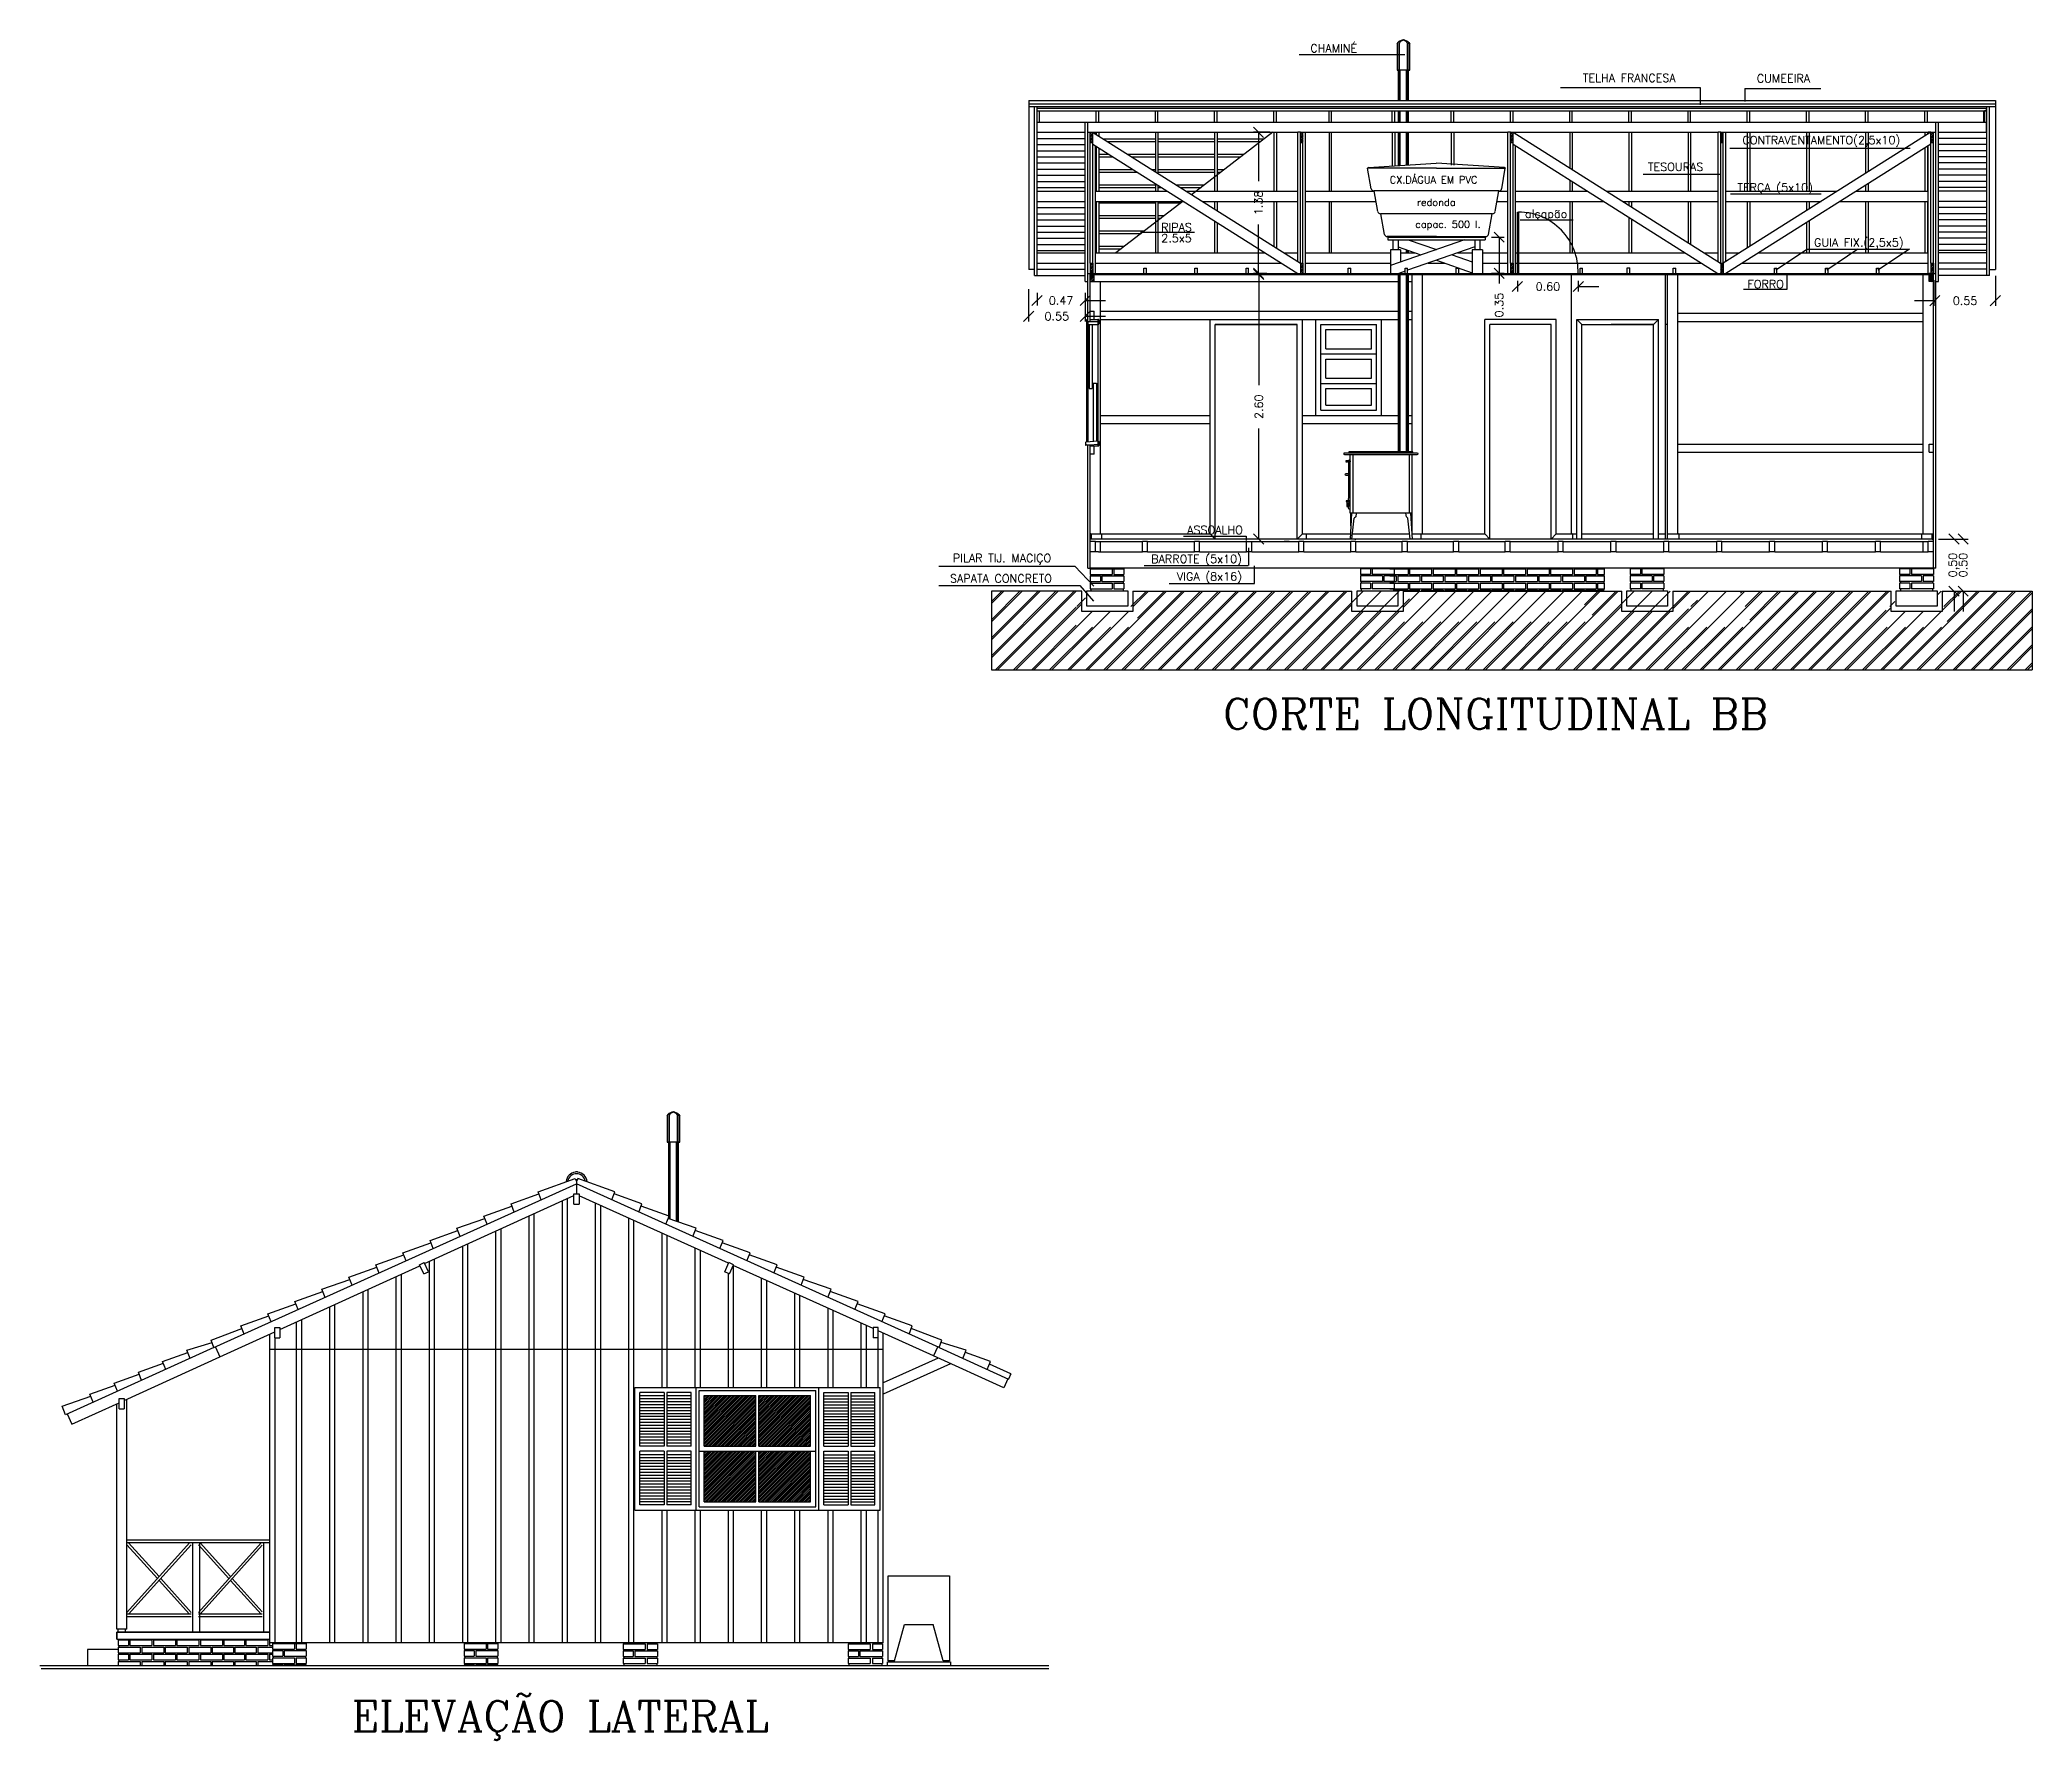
# Model space of a CAD drawing. Extents: x -7 to 226, y -20 to 32.
# Drawn here: x 101.46 to 120.95, y -10.3 to 6.33 of the extents above; entities that cross this region are included whole.
import ezdxf
from ezdxf.enums import TextEntityAlignment as Align

# ---------------------------------------------------------------- set-up
doc = ezdxf.new("R2010")
doc.units = 0
doc.header["$LTSCALE"] = 20
doc.linetypes.add('DASHED2', pattern=[0.375, 0.25, -0.125])
doc.layers.get('0').update_dxf_attribs({"linetype": 'CONTINUOUS'})
doc.layers.get('DEFPOINTS').update_dxf_attribs({"linetype": 'CONTINUOUS'})
for name, color, linetype in [('ARMÁRIOS', 23, 'CONTINUOUS'), ('CONCRETO', 5, 'CONTINUOUS'), ('COTAS', 244, 'CONTINUOUS'), ('DIM', 244, 'CONTINUOUS'), ('EQUIPAMENTOS', 1, 'CONTINUOUS'), ('MADEIRAME', 244, 'CONTINUOUS'), ('PAREDE', 250, 'CONTINUOUS'), ('PEDRA', 250, 'CONTINUOUS'), ('PEN7', 7, 'CONTINUOUS'), ('SELO', 5, 'CONTINUOUS'), ('TELHADO', 1, 'CONTINUOUS'), ('TEXTO', 244, 'CONTINUOUS'), ('VIEW', 210, 'CONTINUOUS'), ('VISTAL', 30, 'CONTINUOUS'), ('VISTAP', 244, 'CONTINUOUS')]:
    doc.layers.add(name, color=color, linetype=linetype)
doc.styles.add('ROMANC', font='romanc.shx', dxfattribs={"height": 0.08})
doc.dimstyles.new('ROMANC', dxfattribs={"dimtxt": 0.1, "dimasz": 0.18, "dimexe": 0.05, "dimexo": 0.0625, "dimgap": 0.09, "dimtad": 0, "dimzin": 0, "dimtxsty": 'ROMANC', "dimblk1": 'NONE', "dimblk2": 'NONE', "dimsah": 1, "dimcen": 0.09, "dimclrd": 244, "dimclre": 244, "dimclrt": 244, "dimazin": 3, "dimtfac": 1, "dimtdec": 4, "dimtofl": 0, "dimtmove": 0, "dimatfit": 3, "dimtolj": 1, "dimtzin": 0})

msp = doc.modelspace()

# ---------------------------------------------------------------- texts
at = {"layer": 'DIM', "linetype": 'CONTINUOUS', "style": 'ROMANC'}
for s, p in [('CX.DÁGUA EM PVC', (115.097, 4.975)), ('redonda', (115.124, 4.743)), ('capac. 500 l.', (115.237, 4.516))]:
    msp.add_text(s, height=0.07, dxfattribs=at).set_placement(p, align=Align.MIDDLE)
at = {"layer": 'TEXTO', "linetype": 'CONTINUOUS', "style": 'ROMANC'}
for s, height, p in [('CHAMINÉ', 0.08, (114.12, 6.264)), ('TELHA FRANCESA', 0.08, (117.011, 5.96)), ('CUMEEIRA', 0.08, (118.52, 5.956)), ('CONTRAVENTAMENTO(2,5x10)', 0.08, (118.891, 5.346)), ('TESOURAS', 0.08, (117.465, 5.09)), ('TERÇA (5x10)', 0.08, (118.439, 4.883)), ('RIPAS', 0.08, (112.581, 4.499)), ('alçapão', 0.08, (116.198, 4.618)), ('2.5x5', 0.08, (112.581, 4.392)), ('GUIA FIX.(2,5x5)', 0.08, (119.258, 4.345)), ('FORRO', 0.08, (118.346, 3.943)), ('ASSOALHO', 0.08, (112.958, 1.537)), ('PILAR TIJ. MACIÇO', 0.08, (110.874, 1.251)), ('BARROTE (5x10)', 0.08, (112.778, 1.248)), ('SAPATA CONCRETO', 0.08, (110.864, 1.063)), ('VIGA (8x16)', 0.08, (112.904, 1.076)), ('CORTE LONGITUDINAL BB', 0.3, (115.704, -0.262)), ('ELEVAÇÃO LATERAL', 0.3, (106.549, -10.073))]:
    msp.add_text(s, height=height, dxfattribs=at).set_placement(p, align=Align.MIDDLE)

# ---------------------------------------------------------------- blocks, each defined once
blk = doc.blocks.new('*X7')
at = {"color": 0, "linetype": 'CONTINUOUS'}
for p, q in [((18.198, -2.698), (18.213, -2.682)), ((18.198, -2.715), (18.223, -2.69)), ((18.198, -2.733), (18.223, -2.708)), ((18.198, -2.751), (18.223, -2.726)), ((18.198, -2.768), (18.223, -2.743)), ((18.201, -2.782), (18.223, -2.761)), ((18.219, -2.782), (18.223, -2.779))]:
    blk.add_line(p, q, dxfattribs=at)
blk = doc.blocks.new('*X8')
at = {"color": 0, "linetype": 'CONTINUOUS'}
for p, q in [((20.254, -2.692), (20.264, -2.682)), ((20.254, -2.71), (20.279, -2.685)), ((20.254, -2.727), (20.279, -2.702)), ((20.254, -2.745), (20.279, -2.72)), ((20.254, -2.763), (20.279, -2.738)), ((20.254, -2.781), (20.279, -2.756)), ((20.27, -2.782), (20.279, -2.773)), ((20.254, -3.965), (20.256, -3.962)), ((20.254, -3.983), (20.274, -3.962)), ((20.254, -4), (20.279, -3.975)), ((20.254, -4.018), (20.279, -3.993)), ((20.254, -4.036), (20.279, -4.011)), ((20.254, -4.053), (20.279, -4.028)), ((20.263, -4.062), (20.279, -4.046))]:
    blk.add_line(p, q, dxfattribs=at)
blk = doc.blocks.new('*X9')
at = {"color": 0, "linetype": 'CONTINUOUS'}
for p, q in [((22.31, -2.704), (22.332, -2.682)), ((22.31, -2.686), (22.314, -2.682)), ((22.31, -2.722), (22.335, -2.697)), ((22.31, -2.739), (22.335, -2.714)), ((22.31, -2.757), (22.335, -2.732)), ((22.31, -2.775), (22.335, -2.75)), ((22.32, -2.782), (22.335, -2.767)), ((22.31, -3.977), (22.325, -3.962)), ((22.31, -3.994), (22.335, -3.969)), ((22.31, -4.012), (22.335, -3.987)), ((22.31, -4.03), (22.335, -4.005)), ((22.31, -4.048), (22.335, -4.023)), ((22.313, -4.062), (22.335, -4.04)), ((22.331, -4.062), (22.335, -4.058))]:
    blk.add_line(p, q, dxfattribs=at)
blk = doc.blocks.new('*X10')
at = {"color": 0, "linetype": 'CONTINUOUS'}
for p, q in [((24.366, -2.698), (24.383, -2.682)), ((24.366, -2.716), (24.391, -2.691)), ((24.366, -2.734), (24.391, -2.709)), ((24.366, -2.751), (24.391, -2.726)), ((24.366, -2.769), (24.391, -2.744)), ((24.371, -2.782), (24.391, -2.762)), ((24.389, -2.782), (24.391, -2.779)), ((24.366, -3.971), (24.375, -3.962)), ((24.366, -3.989), (24.391, -3.964)), ((24.366, -4.006), (24.391, -3.981)), ((24.366, -4.024), (24.391, -3.999)), ((24.366, -4.042), (24.391, -4.017)), ((24.366, -4.059), (24.391, -4.034)), ((24.381, -4.062), (24.391, -4.052))]:
    blk.add_line(p, q, dxfattribs=at)
blk = doc.blocks.new('*X11')
at = {"color": 0, "linetype": 'CONTINUOUS'}
for p, q in [((26.422, -2.693), (26.433, -2.682)), ((26.422, -2.71), (26.447, -2.685)), ((26.422, -2.728), (26.447, -2.703)), ((26.422, -2.746), (26.447, -2.721)), ((26.422, -2.763), (26.447, -2.738)), ((26.422, -2.781), (26.447, -2.756)), ((26.439, -2.782), (26.447, -2.774)), ((26.422, -3.966), (26.426, -3.962)), ((26.422, -3.983), (26.444, -3.962)), ((26.422, -4.001), (26.447, -3.976)), ((26.422, -4.019), (26.447, -3.994)), ((26.422, -4.036), (26.447, -4.011)), ((26.422, -4.054), (26.447, -4.029)), ((26.432, -4.062), (26.447, -4.047))]:
    blk.add_line(p, q, dxfattribs=at)
blk = doc.blocks.new('*X1')
at = {"color": 0, "linetype": 'CONTINUOUS'}
for p, q in [((11.982, -12.236), (12.02, -12.198)), ((11.982, -12.218), (12.003, -12.198)), ((11.982, -12.201), (11.985, -12.198)), ((11.982, -12.254), (12.023, -12.213)), ((11.982, -12.271), (12.023, -12.231)), ((11.993, -12.278), (12.023, -12.248)), ((12.011, -12.278), (12.023, -12.266))]:
    blk.add_line(p, q, dxfattribs=at)
blk = doc.blocks.new('_OBLIQUE')
at = {"color": 0, "linetype": 'BYBLOCK'}
blk.add_line((-0.5, -0.5), (0.5, 0.5), dxfattribs=at)
blk = doc.blocks.new('*D53')
at = {"color": 244, "linetype": 'BYBLOCK'}
for p, q in [((134.215, -7.763), (134.215, -7.889)), ((134.685, -7.763), (134.685, -7.889)), ((134.215, -7.839), (134.215, -7.839)), ((134.685, -7.839), (134.885, -7.839))]:
    blk.add_line(p, q, dxfattribs=at)
at = {"layer": 'DEFPOINTS', "color": 0, "linetype": 'BYBLOCK'}
for p in [(134.215, -7.7), (134.685, -7.7), (134.685, -7.839)]:
    blk.add_point(p, dxfattribs=at)
at = {"color": 244, "linetype": 'BYBLOCK', "xscale": 0.1, "yscale": 0.1, "zscale": 0.1}
blk.add_blockref('_OBLIQUE', (134.215, -7.839), dxfattribs=at)
at = {"color": 244, "linetype": 'BYBLOCK', "xscale": 0.1, "yscale": 0.1, "zscale": 0.1, "rotation": 180}
blk.add_blockref('_OBLIQUE', (134.685, -7.839), dxfattribs=at)
at = {"color": 244, "linetype": 'BYBLOCK', "insert": (134.45, -7.839), "char_height": 0.08, "attachment_point": 5, "style": 'ROMANC'}
blk.add_mtext('\\A1;0.47', dxfattribs=at)
blk = doc.blocks.new('*D54')
at = {"color": 244, "linetype": 'BYBLOCK'}
for p, q in [((134.132, -7.729), (134.132, -8.043)), ((134.685, -7.763), (134.685, -8.043)), ((134.132, -7.993), (134.132, -7.993)), ((134.685, -7.993), (134.885, -7.993))]:
    blk.add_line(p, q, dxfattribs=at)
at = {"layer": 'DEFPOINTS', "color": 0, "linetype": 'BYBLOCK'}
for p in [(134.132, -7.666), (134.685, -7.7), (134.685, -7.993)]:
    blk.add_point(p, dxfattribs=at)
at = {"color": 244, "linetype": 'BYBLOCK', "xscale": 0.1, "yscale": 0.1, "zscale": 0.1}
blk.add_blockref('_OBLIQUE', (134.132, -7.993), dxfattribs=at)
at = {"color": 244, "linetype": 'BYBLOCK', "xscale": 0.1, "yscale": 0.1, "zscale": 0.1, "rotation": 180}
blk.add_blockref('_OBLIQUE', (134.685, -7.993), dxfattribs=at)
at = {"color": 244, "linetype": 'BYBLOCK', "insert": (134.408, -7.993), "char_height": 0.08, "attachment_point": 5, "style": 'ROMANC'}
blk.add_mtext('\\A1;0.55', dxfattribs=at)
blk = doc.blocks.new('*D55')
at = {"color": 244, "linetype": 'BYBLOCK'}
for p, q in [((143.035, -10.4), (143.326, -10.4)), ((143.276, -10.4), (143.276, -10.4)), ((143.093, -10.91), (143.326, -10.91)), ((143.276, -10.91), (143.276, -11.11))]:
    blk.add_line(p, q, dxfattribs=at)
at = {"layer": 'DEFPOINTS', "color": 0, "linetype": 'BYBLOCK'}
for p in [(142.973, -10.4), (143.03, -10.91), (143.276, -10.91)]:
    blk.add_point(p, dxfattribs=at)
at = {"color": 244, "linetype": 'BYBLOCK', "xscale": 0.1, "yscale": 0.1, "zscale": 0.1}
for p, rotation in [((143.276, -10.4), 270), ((143.276, -10.91), 90)]:
    blk.add_blockref('_OBLIQUE', p, dxfattribs=dict(at, rotation=rotation))
at = {"color": 244, "linetype": 'BYBLOCK', "insert": (143.276, -10.655), "char_height": 0.08, "attachment_point": 5, "rotation": 90, "style": 'ROMANC'}
blk.add_mtext('\\A1;{0.50}', dxfattribs=at)
blk = doc.blocks.new('*X56')
at = {"color": 0, "linetype": 'CONTINUOUS'}
for p, q in [((133.768, -11.542), (134.4, -10.91)), ((133.768, -11.366), (134.224, -10.91)), ((133.768, -11.189), (134.047, -10.91)), ((133.768, -11.012), (133.87, -10.91)), ((133.808, -11.679), (134.577, -10.91)), ((134.869, -11.679), (135.638, -10.91)), ((135.045, -11.679), (135.815, -10.91)), ((135.133, -11.061), (135.284, -10.91)), ((135.197, -11.174), (135.461, -10.91)), ((135.222, -11.679), (135.991, -10.91)), ((135.399, -11.679), (136.168, -10.91)), ((135.576, -11.679), (136.345, -10.91)), ((135.753, -11.679), (136.522, -10.91)), ((135.929, -11.679), (136.698, -10.91)), ((136.106, -11.679), (136.875, -10.91)), ((136.283, -11.679), (137.052, -10.91)), ((136.46, -11.679), (137.229, -10.91)), ((136.636, -11.679), (137.406, -10.91)), ((136.813, -11.679), (137.582, -10.91)), ((136.99, -11.679), (137.759, -10.91)), ((139.288, -11.679), (140.057, -10.91)), ((139.465, -11.679), (140.234, -10.91)), ((139.57, -11.044), (139.704, -10.91)), ((139.642, -11.679), (140.411, -10.91)), ((139.646, -11.145), (139.88, -10.91)), ((139.818, -11.679), (140.588, -10.91)), ((140.879, -11.679), (141.648, -10.91)), ((141.056, -11.679), (141.825, -10.91)), ((141.099, -10.929), (141.118, -10.91)), ((141.143, -11.061), (141.295, -10.91)), ((141.189, -11.193), (141.471, -10.91)), ((141.233, -11.679), (142.002, -10.91)), ((141.409, -11.679), (142.178, -10.91)), ((141.586, -11.679), (142.355, -10.91)), ((141.763, -11.679), (142.532, -10.91)), ((142.824, -11.679), (143.593, -10.91)), ((143, -11.679), (143.769, -10.91)), ((143.03, -10.942), (143.062, -10.91)), ((143.088, -11.061), (143.239, -10.91)), ((143.121, -11.205), (143.416, -10.91)), ((143.177, -11.679), (143.946, -10.91)), ((133.985, -11.679), (134.598, -11.066)), ((134.603, -11.061), (134.689, -10.975)), ((137.167, -11.679), (137.86, -10.986)), ((139.995, -11.679), (140.59, -11.084)), ((140.613, -11.061), (140.677, -10.997)), ((141.94, -11.679), (142.522, -11.097)), ((142.558, -11.061), (142.609, -11.01)), ((143.354, -11.679), (143.951, -11.082)), ((134.162, -11.679), (134.598, -11.242)), ((134.338, -11.679), (134.756, -11.261)), ((134.515, -11.679), (134.933, -11.261)), ((134.692, -11.679), (135.11, -11.261)), ((137.344, -11.679), (137.811, -11.211)), ((137.52, -11.679), (137.988, -11.211)), ((137.697, -11.679), (138.165, -11.211)), ((137.874, -11.679), (138.342, -11.211)), ((138.051, -11.679), (138.519, -11.211)), ((138.227, -11.679), (138.695, -11.211)), ((138.404, -11.679), (138.872, -11.211)), ((138.581, -11.679), (139.049, -11.211)), ((138.758, -11.679), (139.226, -11.211)), ((138.934, -11.679), (139.402, -11.211)), ((139.111, -11.679), (139.579, -11.211)), ((140.172, -11.679), (140.59, -11.261)), ((140.349, -11.679), (140.767, -11.261)), ((140.525, -11.679), (140.944, -11.261)), ((140.702, -11.679), (141.12, -11.261)), ((142.116, -11.679), (142.534, -11.261)), ((142.293, -11.679), (142.711, -11.261)), ((142.47, -11.679), (142.888, -11.261)), ((142.647, -11.679), (143.065, -11.261)), ((143.531, -11.679), (143.951, -11.259)), ((143.707, -11.679), (143.951, -11.436)), ((143.884, -11.679), (143.951, -11.612))]:
    blk.add_line(p, q, dxfattribs=at)
blk = doc.blocks.new('*X57')
at = {"color": 0, "linetype": 'CONTINUOUS'}
for p, q in [((134.735, -7.712), (134.747, -7.7)), ((134.735, -7.73), (134.76, -7.705)), ((134.735, -7.747), (134.76, -7.722)), ((134.735, -7.765), (134.76, -7.74)), ((134.735, -7.783), (134.76, -7.758)), ((134.735, -7.8), (134.76, -7.775)), ((134.753, -7.8), (134.76, -7.793)), ((134.735, -7.8), (134.735, -7.8)), ((134.735, -7.818), (134.753, -7.8)), ((134.735, -7.836), (134.77, -7.8)), ((134.735, -7.854), (134.775, -7.814)), ((134.735, -7.871), (134.775, -7.831)), ((134.743, -7.88), (134.775, -7.849)), ((134.761, -7.88), (134.775, -7.867))]:
    blk.add_line(p, q, dxfattribs=at)
blk = doc.blocks.new('*X58')
at = {"color": 0, "linetype": 'CONTINUOUS'}
for p, q in [((142.944, -7.829), (142.973, -7.8)), ((142.944, -7.811), (142.955, -7.8)), ((142.944, -7.847), (142.985, -7.806)), ((142.944, -7.864), (142.985, -7.824)), ((142.946, -7.88), (142.985, -7.841)), ((142.963, -7.88), (142.985, -7.859)), ((142.981, -7.88), (142.985, -7.877))]:
    blk.add_line(p, q, dxfattribs=at)
blk = doc.blocks.new('*X59')
at = {"color": 0, "linetype": 'CONTINUOUS'}
for p, q in [((142.944, -7.829), (142.973, -7.8)), ((142.944, -7.811), (142.955, -7.8)), ((142.944, -7.847), (142.985, -7.806)), ((142.944, -7.864), (142.985, -7.824)), ((142.946, -7.88), (142.985, -7.841)), ((142.963, -7.88), (142.985, -7.859)), ((142.981, -7.88), (142.985, -7.877))]:
    blk.add_line(p, q, dxfattribs=at)
blk = doc.blocks.new('*X60')
at = {"color": 0, "linetype": 'CONTINUOUS'}
for p, q in [((142.944, -7.829), (142.973, -7.8)), ((142.944, -7.811), (142.955, -7.8)), ((142.944, -7.847), (142.985, -7.806)), ((142.944, -7.864), (142.985, -7.824)), ((142.946, -7.88), (142.985, -7.841)), ((142.963, -7.88), (142.985, -7.859)), ((142.981, -7.88), (142.985, -7.877))]:
    blk.add_line(p, q, dxfattribs=at)
blk = doc.blocks.new('*X61')
at = {"color": 0, "linetype": 'CONTINUOUS'}
for p, q in [((142.944, -7.829), (142.973, -7.8)), ((142.944, -7.811), (142.955, -7.8)), ((142.944, -7.847), (142.985, -7.806)), ((142.944, -7.864), (142.985, -7.824)), ((142.946, -7.88), (142.985, -7.841)), ((142.963, -7.88), (142.985, -7.859)), ((142.981, -7.88), (142.985, -7.877))]:
    blk.add_line(p, q, dxfattribs=at)
blk = doc.blocks.new('*X62')
at = {"color": 0, "linetype": 'CONTINUOUS'}
for p, q in [((142.944, -7.829), (142.973, -7.8)), ((142.944, -7.811), (142.955, -7.8)), ((142.944, -7.847), (142.985, -7.806)), ((142.944, -7.864), (142.985, -7.824)), ((142.946, -7.88), (142.985, -7.841)), ((142.963, -7.88), (142.985, -7.859)), ((142.981, -7.88), (142.985, -7.877))]:
    blk.add_line(p, q, dxfattribs=at)
blk = doc.blocks.new('*X63')
at = {"color": 0, "linetype": 'CONTINUOUS'}
for p, q in [((142.944, -7.829), (142.973, -7.8)), ((142.944, -7.811), (142.955, -7.8)), ((142.944, -7.847), (142.985, -7.806)), ((142.944, -7.864), (142.985, -7.824)), ((142.946, -7.88), (142.985, -7.841)), ((142.963, -7.88), (142.985, -7.859)), ((142.981, -7.88), (142.985, -7.877))]:
    blk.add_line(p, q, dxfattribs=at)
blk = doc.blocks.new('*X64')
at = {"color": 0, "linetype": 'CONTINUOUS'}
for p, q in [((142.944, -7.829), (142.973, -7.8)), ((142.944, -7.811), (142.955, -7.8)), ((142.944, -7.847), (142.985, -7.806)), ((142.944, -7.864), (142.985, -7.824)), ((142.946, -7.88), (142.985, -7.841)), ((142.963, -7.88), (142.985, -7.859)), ((142.981, -7.88), (142.985, -7.877))]:
    blk.add_line(p, q, dxfattribs=at)
blk = doc.blocks.new('*X65')
at = {"color": 0, "linetype": 'CONTINUOUS'}
for p, q in [((142.944, -7.829), (142.973, -7.8)), ((142.944, -7.811), (142.955, -7.8)), ((142.944, -7.847), (142.985, -7.806)), ((142.944, -7.864), (142.985, -7.824)), ((142.946, -7.88), (142.985, -7.841)), ((142.963, -7.88), (142.985, -7.859)), ((142.981, -7.88), (142.985, -7.877))]:
    blk.add_line(p, q, dxfattribs=at)
blk = doc.blocks.new('*X66')
at = {"color": 0, "linetype": 'CONTINUOUS'}
for p, q in [((142.944, -7.829), (142.973, -7.8)), ((142.944, -7.811), (142.955, -7.8)), ((142.944, -7.847), (142.985, -7.806)), ((142.944, -7.864), (142.985, -7.824)), ((142.946, -7.88), (142.985, -7.841)), ((142.963, -7.88), (142.985, -7.859)), ((142.981, -7.88), (142.985, -7.877))]:
    blk.add_line(p, q, dxfattribs=at)
blk = doc.blocks.new('*X67')
at = {"color": 0, "linetype": 'CONTINUOUS'}
for p, q in [((142.944, -7.829), (142.973, -7.8)), ((142.944, -7.811), (142.955, -7.8)), ((142.944, -7.847), (142.985, -7.806)), ((142.944, -7.864), (142.985, -7.824)), ((142.946, -7.88), (142.985, -7.841)), ((142.963, -7.88), (142.985, -7.859)), ((142.981, -7.88), (142.985, -7.877))]:
    blk.add_line(p, q, dxfattribs=at)
blk = doc.blocks.new('*D68')
at = {"color": 244, "linetype": 'BYBLOCK'}
for p, q in [((139.364, -6.42), (139.202, -6.42)), ((139.252, -6.42), (139.252, -6.898)), ((139.252, -7.8), (139.252, -7.322)), ((139.334, -7.8), (139.202, -7.8))]:
    blk.add_line(p, q, dxfattribs=at)
at = {"layer": 'DEFPOINTS', "color": 0, "linetype": 'BYBLOCK'}
for p in [(139.426, -6.42), (139.252, -7.8), (139.397, -7.8)]:
    blk.add_point(p, dxfattribs=at)
at = {"color": 244, "linetype": 'BYBLOCK', "xscale": 0.1, "yscale": 0.1, "zscale": 0.1}
for p, rotation in [((139.252, -6.42), 90), ((139.252, -7.8), 270)]:
    blk.add_blockref('_OBLIQUE', p, dxfattribs=dict(at, rotation=rotation))
at = {"color": 244, "linetype": 'BYBLOCK', "insert": (139.252, -7.11), "char_height": 0.08, "attachment_point": 5, "rotation": 90, "style": 'ROMANC'}
blk.add_mtext('\\A1;1.38', dxfattribs=at)
blk = doc.blocks.new('*D69')
at = {"color": 244, "linetype": 'BYBLOCK'}
for p, q in [((138.66, -7.446), (138.786, -7.446)), ((138.736, -7.446), (138.736, -7.799)), ((138.66, -7.799), (138.786, -7.799)), ((138.736, -7.799), (138.736, -7.899))]:
    blk.add_line(p, q, dxfattribs=at)
at = {"layer": 'DEFPOINTS', "color": 0, "linetype": 'BYBLOCK'}
for p in [(138.598, -7.446), (138.598, -7.799), (138.736, -7.799)]:
    blk.add_point(p, dxfattribs=at)
at = {"color": 244, "linetype": 'BYBLOCK', "xscale": 0.1, "yscale": 0.1, "zscale": 0.1}
for p, rotation in [((138.736, -7.446), 90), ((138.736, -7.799), 270)]:
    blk.add_blockref('_OBLIQUE', p, dxfattribs=dict(at, rotation=rotation))
at = {"color": 244, "linetype": 'BYBLOCK', "insert": (138.736, -8.111), "char_height": 0.08, "attachment_point": 5, "rotation": 90, "style": 'ROMANC'}
blk.add_mtext('\\A1;0.35', dxfattribs=at)
blk = doc.blocks.new('*D70')
at = {"color": 244, "linetype": 'BYBLOCK'}
for p, q in [((139.483, -0.492), (139.483, -0.599)), ((139.483, -0.549), (139.483, -0.549)), ((140.078, -0.492), (140.078, -0.599)), ((140.078, -0.549), (140.278, -0.549))]:
    blk.add_line(p, q, dxfattribs=at)
at = {"layer": 'DEFPOINTS', "color": 0, "linetype": 'BYBLOCK'}
for p in [(139.483, -0.43), (140.078, -0.43), (140.078, -0.549)]:
    blk.add_point(p, dxfattribs=at)
at = {"color": 244, "linetype": 'BYBLOCK', "xscale": 0.1, "yscale": 0.1, "zscale": 0.1}
blk.add_blockref('_OBLIQUE', (139.483, -0.549), dxfattribs=at)
at = {"color": 244, "linetype": 'BYBLOCK', "xscale": 0.1, "yscale": 0.1, "zscale": 0.1, "rotation": 180}
blk.add_blockref('_OBLIQUE', (140.078, -0.549), dxfattribs=at)
at = {"color": 244, "linetype": 'BYBLOCK', "insert": (139.781, -0.549), "char_height": 0.08, "attachment_point": 5, "style": 'ROMANC'}
blk.add_mtext('\\A1;{0.60}', dxfattribs=at)
blk = doc.blocks.new('*D80')
at = {"color": 244, "linetype": 'BYBLOCK'}
for p, q in [((136.464, -0.43), (136.14, -0.43)), ((136.19, -0.43), (136.19, -1.513)), ((136.19, -3.02), (136.19, -1.937)), ((136.464, -3.02), (136.14, -3.02))]:
    blk.add_line(p, q, dxfattribs=at)
at = {"layer": 'DEFPOINTS', "color": 0, "linetype": 'BYBLOCK'}
for p in [(136.19, -0.43), (136.527, -0.43), (136.527, -3.02)]:
    blk.add_point(p, dxfattribs=at)
at = {"color": 244, "linetype": 'BYBLOCK', "xscale": 0.1, "yscale": 0.1, "zscale": 0.1}
for p, rotation in [((136.19, -0.43), 90), ((136.19, -3.02), 270)]:
    blk.add_blockref('_OBLIQUE', p, dxfattribs=dict(at, rotation=rotation))
at = {"color": 244, "linetype": 'BYBLOCK', "insert": (136.19, -1.725), "char_height": 0.08, "attachment_point": 5, "rotation": 90, "style": 'ROMANC'}
blk.add_mtext('\\A1;{2.60}', dxfattribs=at)
blk = doc.blocks.new('*X14')
at = {"color": 0, "linetype": 'CONTINUOUS'}
for p, q in [((7.979, -56.032), (8.458, -55.553)), ((7.979, -56.014), (8.44, -55.553)), ((7.979, -55.997), (8.422, -55.553)), ((7.979, -55.979), (8.405, -55.553)), ((7.979, -55.961), (8.387, -55.553)), ((7.979, -55.944), (8.369, -55.553)), ((7.979, -55.926), (8.352, -55.553)), ((7.979, -55.908), (8.334, -55.553)), ((7.979, -55.891), (8.316, -55.553)), ((7.979, -55.873), (8.299, -55.553)), ((7.979, -55.855), (8.281, -55.553)), ((7.979, -55.837), (8.263, -55.553)), ((7.979, -55.82), (8.246, -55.553)), ((7.979, -55.802), (8.228, -55.553)), ((7.979, -55.784), (8.21, -55.553)), ((7.979, -55.767), (8.193, -55.553)), ((7.979, -55.749), (8.175, -55.553)), ((7.979, -55.731), (8.157, -55.553)), ((7.979, -55.714), (8.14, -55.553)), ((7.979, -55.696), (8.122, -55.553)), ((7.979, -55.678), (8.104, -55.553)), ((7.979, -55.661), (8.087, -55.553)), ((7.979, -55.643), (8.069, -55.553)), ((7.979, -55.625), (8.051, -55.553)), ((7.979, -55.608), (8.033, -55.553)), ((7.979, -55.59), (8.016, -55.553)), ((7.979, -55.572), (7.998, -55.553)), ((7.979, -55.555), (7.98, -55.553)), ((7.98, -56.048), (8.475, -55.553)), ((8.514, -56.045), (9.006, -55.553)), ((8.514, -56.027), (8.988, -55.553)), ((8.514, -56.01), (8.97, -55.553)), ((8.514, -55.992), (8.953, -55.553)), ((8.514, -55.974), (8.935, -55.553)), ((8.514, -55.957), (8.917, -55.553)), ((8.514, -55.939), (8.9, -55.553)), ((8.514, -55.921), (8.882, -55.553)), ((8.514, -55.904), (8.864, -55.553)), ((8.514, -55.886), (8.847, -55.553)), ((8.514, -55.868), (8.829, -55.553)), ((8.514, -55.85), (8.811, -55.553)), ((8.514, -55.833), (8.794, -55.553)), ((8.514, -55.815), (8.776, -55.553)), ((8.514, -55.797), (8.758, -55.553)), ((8.514, -55.78), (8.741, -55.553)), ((8.514, -55.762), (8.723, -55.553)), ((8.514, -55.744), (8.705, -55.553)), ((8.514, -55.727), (8.688, -55.553)), ((8.514, -55.709), (8.67, -55.553)), ((8.514, -55.691), (8.652, -55.553)), ((8.514, -55.674), (8.635, -55.553)), ((8.514, -55.656), (8.617, -55.553)), ((8.514, -55.638), (8.599, -55.553)), ((8.514, -55.621), (8.581, -55.553)), ((8.514, -55.603), (8.564, -55.553)), ((8.514, -55.585), (8.546, -55.553)), ((8.514, -55.568), (8.528, -55.553)), ((8.528, -56.048), (9.019, -55.558)), ((7.998, -56.048), (8.484, -55.562)), ((8.016, -56.048), (8.484, -55.58)), ((8.033, -56.048), (8.484, -55.598)), ((8.051, -56.048), (8.484, -55.615)), ((8.069, -56.048), (8.484, -55.633)), ((8.086, -56.048), (8.484, -55.651)), ((8.104, -56.048), (8.484, -55.668)), ((8.122, -56.048), (8.484, -55.686)), ((8.14, -56.048), (8.484, -55.704)), ((8.157, -56.048), (8.484, -55.721)), ((8.175, -56.048), (8.484, -55.739)), ((8.546, -56.048), (9.019, -55.575)), ((8.564, -56.048), (9.019, -55.593)), ((8.581, -56.048), (9.019, -55.611)), ((8.599, -56.048), (9.019, -55.628)), ((8.617, -56.048), (9.019, -55.646)), ((8.635, -56.048), (9.019, -55.664)), ((8.652, -56.048), (9.019, -55.681)), ((8.67, -56.048), (9.019, -55.699)), ((8.688, -56.048), (9.019, -55.717)), ((8.705, -56.048), (9.019, -55.734)), ((8.723, -56.048), (9.019, -55.752)), ((8.193, -56.048), (8.484, -55.757)), ((8.21, -56.048), (8.484, -55.774)), ((8.228, -56.048), (8.484, -55.792)), ((8.246, -56.048), (8.484, -55.81)), ((8.263, -56.048), (8.484, -55.827)), ((8.281, -56.048), (8.484, -55.845)), ((8.299, -56.048), (8.484, -55.863)), ((8.316, -56.048), (8.484, -55.88)), ((8.334, -56.048), (8.484, -55.898)), ((8.352, -56.048), (8.484, -55.916)), ((8.369, -56.048), (8.484, -55.934)), ((8.741, -56.048), (9.019, -55.77)), ((8.758, -56.048), (9.019, -55.787)), ((8.776, -56.048), (9.019, -55.805)), ((8.794, -56.048), (9.019, -55.823)), ((8.811, -56.048), (9.019, -55.84)), ((8.829, -56.048), (9.019, -55.858)), ((8.847, -56.048), (9.019, -55.876)), ((8.864, -56.048), (9.019, -55.893)), ((8.882, -56.048), (9.019, -55.911)), ((8.9, -56.048), (9.019, -55.929)), ((8.917, -56.048), (9.019, -55.947)), ((7.979, -56.58), (8.461, -56.098)), ((7.979, -56.562), (8.443, -56.098)), ((7.979, -56.545), (8.425, -56.098)), ((7.979, -56.527), (8.408, -56.098)), ((7.979, -56.509), (8.39, -56.098)), ((7.979, -56.492), (8.372, -56.098)), ((7.979, -56.474), (8.355, -56.098)), ((7.979, -56.456), (8.337, -56.098)), ((7.979, -56.439), (8.319, -56.098)), ((7.979, -56.421), (8.302, -56.098)), ((7.979, -56.403), (8.284, -56.098)), ((7.979, -56.385), (8.266, -56.098)), ((7.979, -56.368), (8.249, -56.098)), ((7.979, -56.35), (8.231, -56.098)), ((7.979, -56.332), (8.213, -56.098)), ((7.979, -56.315), (8.196, -56.098)), ((7.979, -56.297), (8.178, -56.098)), ((7.979, -56.279), (8.16, -56.098)), ((7.979, -56.262), (8.143, -56.098)), ((7.979, -56.244), (8.125, -56.098)), ((7.979, -56.226), (8.107, -56.098)), ((7.979, -56.209), (8.09, -56.098)), ((7.979, -56.191), (8.072, -56.098)), ((7.979, -56.173), (8.054, -56.098)), ((7.979, -56.156), (8.036, -56.098)), ((7.979, -56.138), (8.019, -56.098)), ((7.979, -56.12), (8.001, -56.098)), ((7.979, -56.103), (7.983, -56.098)), ((7.983, -56.593), (8.478, -56.098)), ((8.001, -56.593), (8.484, -56.11)), ((8.019, -56.593), (8.484, -56.128)), ((8.387, -56.048), (8.484, -55.951)), ((8.405, -56.048), (8.484, -55.969)), ((8.422, -56.048), (8.484, -55.987)), ((8.44, -56.048), (8.484, -56.004)), ((8.458, -56.048), (8.484, -56.022)), ((8.475, -56.048), (8.484, -56.04)), ((8.514, -56.116), (8.531, -56.098)), ((8.514, -56.133), (8.549, -56.098)), ((8.514, -56.151), (8.567, -56.098)), ((8.514, -56.169), (8.585, -56.098)), ((8.514, -56.186), (8.602, -56.098)), ((8.514, -56.204), (8.62, -56.098)), ((8.514, -56.222), (8.638, -56.098)), ((8.514, -56.239), (8.655, -56.098)), ((8.514, -56.257), (8.673, -56.098)), ((8.514, -56.275), (8.691, -56.098)), ((8.514, -56.292), (8.708, -56.098)), ((8.514, -56.31), (8.726, -56.098)), ((8.514, -56.328), (8.744, -56.098)), ((8.514, -56.345), (8.761, -56.098)), ((8.514, -56.363), (8.779, -56.098)), ((8.514, -56.381), (8.797, -56.098)), ((8.514, -56.398), (8.814, -56.098)), ((8.514, -56.416), (8.832, -56.098)), ((8.514, -56.434), (8.85, -56.098)), ((8.514, -56.452), (8.867, -56.098)), ((8.514, -56.469), (8.885, -56.098)), ((8.514, -56.487), (8.903, -56.098)), ((8.514, -56.505), (8.92, -56.098)), ((8.514, -56.522), (8.938, -56.098)), ((8.514, -56.54), (8.956, -56.098)), ((8.514, -56.558), (8.973, -56.098)), ((8.514, -56.575), (8.991, -56.098)), ((8.514, -56.593), (9.009, -56.098)), ((8.531, -56.593), (9.019, -56.106)), ((8.549, -56.593), (9.019, -56.123)), ((8.567, -56.593), (9.019, -56.141)), ((8.935, -56.048), (9.019, -55.964)), ((8.953, -56.048), (9.019, -55.982)), ((8.97, -56.048), (9.019, -56)), ((8.988, -56.048), (9.019, -56.017)), ((9.006, -56.048), (9.019, -56.035)), ((8.036, -56.593), (8.484, -56.146)), ((8.054, -56.593), (8.484, -56.163)), ((8.072, -56.593), (8.484, -56.181)), ((8.09, -56.593), (8.484, -56.199)), ((8.107, -56.593), (8.484, -56.216)), ((8.125, -56.593), (8.484, -56.234)), ((8.143, -56.593), (8.484, -56.252)), ((8.16, -56.593), (8.484, -56.269)), ((8.178, -56.593), (8.484, -56.287)), ((8.196, -56.593), (8.484, -56.305)), ((8.213, -56.593), (8.484, -56.322)), ((8.584, -56.593), (9.019, -56.159)), ((8.602, -56.593), (9.019, -56.176)), ((8.62, -56.593), (9.019, -56.194)), ((8.638, -56.593), (9.019, -56.212)), ((8.655, -56.593), (9.019, -56.229)), ((8.673, -56.593), (9.019, -56.247)), ((8.691, -56.593), (9.019, -56.265)), ((8.708, -56.593), (9.019, -56.282)), ((8.726, -56.593), (9.019, -56.3)), ((8.744, -56.593), (9.019, -56.318)), ((8.761, -56.593), (9.019, -56.335)), ((8.231, -56.593), (8.484, -56.34)), ((8.249, -56.593), (8.484, -56.358)), ((8.266, -56.593), (8.484, -56.375)), ((8.284, -56.593), (8.484, -56.393)), ((8.302, -56.593), (8.484, -56.411)), ((8.319, -56.593), (8.484, -56.428)), ((8.337, -56.593), (8.484, -56.446)), ((8.355, -56.593), (8.484, -56.464)), ((8.372, -56.593), (8.484, -56.482)), ((8.39, -56.593), (8.484, -56.499)), ((8.408, -56.593), (8.484, -56.517)), ((8.779, -56.593), (9.019, -56.353)), ((8.797, -56.593), (9.019, -56.371)), ((8.814, -56.593), (9.019, -56.388)), ((8.832, -56.593), (9.019, -56.406)), ((8.85, -56.593), (9.019, -56.424)), ((8.867, -56.593), (9.019, -56.441)), ((8.885, -56.593), (9.019, -56.459)), ((8.903, -56.593), (9.019, -56.477)), ((8.92, -56.593), (9.019, -56.495)), ((8.938, -56.593), (9.019, -56.512)), ((8.956, -56.593), (9.019, -56.53)), ((8.425, -56.593), (8.484, -56.535)), ((8.443, -56.593), (8.484, -56.552)), ((8.461, -56.593), (8.484, -56.57)), ((8.478, -56.593), (8.484, -56.588)), ((8.973, -56.593), (9.019, -56.548)), ((8.991, -56.593), (9.019, -56.565)), ((9.009, -56.593), (9.019, -56.583))]:
    blk.add_line(p, q, dxfattribs=at)
blk = doc.blocks.new('*D111')
at = {"color": 244, "linetype": 'BYBLOCK'}
for p, q in [((120.038, 1.448), (120.239, 1.448)), ((120.189, 1.448), (120.189, 1.448)), ((120.095, 0.938), (120.239, 0.938)), ((120.189, 0.938), (120.189, 0.738))]:
    blk.add_line(p, q, dxfattribs=at)
at = {"layer": 'DEFPOINTS', "color": 0, "linetype": 'BYBLOCK'}
for p in [(119.975, 1.448), (120.033, 0.938), (120.189, 0.938)]:
    blk.add_point(p, dxfattribs=at)
at = {"color": 244, "linetype": 'BYBLOCK', "xscale": 0.1, "yscale": 0.1, "zscale": 0.1}
for p, rotation in [((120.189, 1.448), 270), ((120.189, 0.938), 90)]:
    blk.add_blockref('_OBLIQUE', p, dxfattribs=dict(at, rotation=rotation))
at = {"color": 244, "linetype": 'BYBLOCK', "insert": (120.189, 1.193), "char_height": 0.08, "attachment_point": 5, "rotation": 90, "style": 'ROMANC'}
blk.add_mtext('\\A1;{0,50}', dxfattribs=at)
blk = doc.blocks.new('*X179')
at = {"color": 0, "linetype": 'CONTINUOUS'}
for p, q in [((110.771, 0.285), (111.423, 0.938)), ((110.771, 0.462), (111.247, 0.938)), ((110.771, 0.639), (111.07, 0.938)), ((110.771, 0.816), (110.893, 0.938)), ((110.831, 0.169), (111.6, 0.938)), ((111.008, 0.169), (111.654, 0.815)), ((111.715, 0.169), (112.484, 0.938)), ((111.892, 0.169), (112.661, 0.938)), ((112.069, 0.169), (112.838, 0.938)), ((112.154, 0.784), (112.307, 0.938)), ((112.245, 0.169), (113.014, 0.938)), ((112.422, 0.169), (113.191, 0.938)), ((112.599, 0.169), (113.368, 0.938)), ((112.776, 0.169), (113.545, 0.938)), ((112.952, 0.169), (113.722, 0.938)), ((113.129, 0.169), (113.898, 0.938)), ((113.306, 0.169), (114.075, 0.938)), ((113.483, 0.169), (114.252, 0.938)), ((113.66, 0.169), (114.298, 0.807)), ((114.367, 0.169), (115.136, 0.938)), ((114.543, 0.169), (115.313, 0.938)), ((114.72, 0.169), (115.489, 0.938)), ((114.798, 0.777), (114.959, 0.938)), ((114.897, 0.169), (115.666, 0.938)), ((115.074, 0.169), (115.843, 0.938)), ((115.251, 0.169), (116.02, 0.938)), ((115.427, 0.169), (116.196, 0.938)), ((115.604, 0.169), (116.373, 0.938)), ((115.781, 0.169), (116.55, 0.938)), ((115.958, 0.169), (116.727, 0.938)), ((116.134, 0.169), (116.904, 0.938)), ((116.311, 0.169), (116.937, 0.795)), ((117.018, 0.169), (117.787, 0.938)), ((117.195, 0.169), (117.964, 0.938)), ((117.372, 0.169), (118.141, 0.938)), ((117.437, 0.765), (117.611, 0.938)), ((117.549, 0.169), (118.318, 0.938)), ((117.725, 0.169), (118.495, 0.938)), ((117.902, 0.169), (118.671, 0.938)), ((118.079, 0.169), (118.848, 0.938)), ((118.256, 0.169), (119.025, 0.938)), ((118.433, 0.169), (119.202, 0.938)), ((118.609, 0.169), (119.378, 0.938)), ((118.786, 0.169), (119.555, 0.938)), ((118.963, 0.169), (119.574, 0.78)), ((119.67, 0.169), (120.439, 0.938)), ((119.847, 0.169), (120.616, 0.938)), ((120.024, 0.169), (120.793, 0.938)), ((120.074, 0.926), (120.086, 0.938)), ((120.074, 0.749), (120.262, 0.938)), ((120.2, 0.169), (120.953, 0.922)), ((111.185, 0.169), (111.756, 0.74)), ((111.361, 0.169), (111.933, 0.74)), ((111.538, 0.169), (112.11, 0.74)), ((113.836, 0.169), (114.408, 0.74)), ((114.013, 0.169), (114.584, 0.74)), ((114.19, 0.169), (114.761, 0.74)), ((116.488, 0.169), (117.059, 0.74)), ((116.665, 0.169), (117.236, 0.74)), ((116.842, 0.169), (117.413, 0.74)), ((119.14, 0.169), (119.711, 0.74)), ((119.316, 0.169), (119.888, 0.74)), ((119.493, 0.169), (120.064, 0.74)), ((120.377, 0.169), (120.953, 0.745)), ((120.554, 0.169), (120.953, 0.569)), ((120.731, 0.169), (120.953, 0.392)), ((120.907, 0.169), (120.953, 0.215))]:
    blk.add_line(p, q, dxfattribs=at)
blk = doc.blocks.new('*D180')
at = {"color": 244, "linetype": 'BYBLOCK'}
for p, q in [((120.001, 3.981), (120.001, 3.73)), ((120.594, 4.025), (120.594, 3.73)), ((120.001, 3.78), (119.801, 3.78)), ((120.594, 3.78), (120.594, 3.78))]:
    blk.add_line(p, q, dxfattribs=at)
at = {"layer": 'DEFPOINTS', "color": 0, "linetype": 'BYBLOCK'}
for p in [(120.001, 4.044), (120.594, 4.087), (120.001, 3.78)]:
    blk.add_point(p, dxfattribs=at)
at = {"color": 244, "linetype": 'BYBLOCK', "xscale": 0.1, "yscale": 0.1, "zscale": 0.1}
blk.add_blockref('_OBLIQUE', (120.001, 3.78), dxfattribs=at)
at = {"color": 244, "linetype": 'BYBLOCK', "xscale": 0.1, "yscale": 0.1, "zscale": 0.1, "rotation": 180}
blk.add_blockref('_OBLIQUE', (120.594, 3.78), dxfattribs=at)
at = {"color": 244, "linetype": 'BYBLOCK', "insert": (120.297, 3.78), "char_height": 0.08, "attachment_point": 5, "style": 'ROMANC'}
blk.add_mtext('\\A1;{0.55}', dxfattribs=at)

# ---------------------------------------------------------------- dimensions: what is measured, and where the dimension line sits
at = {"layer": 'ARMÁRIOS', "color": 30, "linetype": 'CONTINUOUS'}
dim = msp.add_linear_dim(base=(116.512, 3.919), p1=(115.917, 4.038), p2=(116.512, 4.038), text='{0.60}', dimstyle='ROMANC', override={"dimasz": 0.1, "dimblk1": 'OBLIQUE', "dimblk2": 'OBLIQUE'}, dxfattribs=at)
dim.commit()
dim.dimension.update_dxf_attribs({"geometry": '*D70', "text_midpoint": (116.215, 3.919), "insert": (-23.566, 4.468)})
at = {"layer": 'CONCRETO', "color": 5, "linetype": 'CONTINUOUS'}
dim = msp.add_linear_dim(base=(120.001, 3.78), p1=(120.594, 4.087), p2=(120.001, 4.044), text='{0.55}', dimstyle='ROMANC', override={"dimasz": 0.1, "dimblk1": 'OBLIQUE', "dimblk2": 'OBLIQUE'}, dxfattribs=at)
dim.commit()
dim.dimension.update_dxf_attribs({"geometry": '*D180', "text_midpoint": (120.297, 3.78)})
at = {"layer": 'CONCRETO', "color": 30, "linetype": 'CONTINUOUS'}
dim = msp.add_linear_dim(base=(120.189, 0.938), p1=(119.975, 1.448), p2=(120.033, 0.938), angle=90, text='{0,50}', dimstyle='ROMANC', override={"dimasz": 0.1, "dimblk1": 'OBLIQUE', "dimblk2": 'OBLIQUE'}, dxfattribs=at)
dim.commit()
dim.dimension.update_dxf_attribs({"geometry": '*D111', "text_midpoint": (120.189, 1.193)})
at = {"layer": 'MADEIRAME', "color": 30, "linetype": 'CONTINUOUS'}
dim = msp.add_linear_dim(base=(113.386, 4.038), p1=(113.723, 1.448), p2=(113.723, 4.038), angle=90, text='{2.60}', dimstyle='ROMANC', override={"dimasz": 0.1, "dimblk1": 'OBLIQUE', "dimblk2": 'OBLIQUE'}, dxfattribs=at)
dim.commit()
dim.dimension.update_dxf_attribs({"geometry": '*D80', "text_midpoint": (113.386, 2.743), "insert": (-22.804, 4.468)})
at = {"layer": 'VIEW', "color": 30, "linetype": 'CONTINUOUS'}
for base, p1, p2, picture, middle, set_off in [((113.384, 4.048), (113.557, 5.428), (113.528, 4.048), '*D68', (113.384, 4.738), (-25.869, 11.848)), ((115.739, 4.05), (115.6, 4.402), (115.6, 4.05), '*D69', (115.739, 3.738), (-22.998, 11.848))]:
    dim = msp.add_linear_dim(base=base, p1=p1, p2=p2, angle=90, dimstyle='ROMANC', override={"dimasz": 0.1, "dimblk1": 'OBLIQUE', "dimblk2": 'OBLIQUE'}, dxfattribs=at)
    dim.commit()
    dim.dimension.update_dxf_attribs({"geometry": picture, "text_midpoint": middle, "insert": set_off})
at = {"layer": 'VIEW', "color": 10, "linetype": 'CONTINUOUS'}
for base, p1, picture, middle in [((111.687, 3.628), (111.135, 3.955), '*D54', (111.411, 3.628)), ((111.687, 3.783), (111.217, 3.921), '*D53', (111.452, 3.783))]:
    dim = msp.add_linear_dim(base=base, p1=p1, p2=(111.687, 3.921), dimstyle='ROMANC', override={"dimasz": 0.1, "dimblk1": 'OBLIQUE', "dimblk2": 'OBLIQUE'}, dxfattribs=at)
    dim.commit()
    dim.dimension.update_dxf_attribs({"geometry": picture, "text_midpoint": middle, "insert": (-22.998, 11.621)})
dim = msp.add_linear_dim(base=(120.278, 0.938), p1=(119.975, 1.448), p2=(120.033, 0.938), angle=90, text='{0.50}', dimstyle='ROMANC', override={"dimasz": 0.1, "dimblk1": 'OBLIQUE', "dimblk2": 'OBLIQUE'}, dxfattribs=at)
dim.commit()
dim.dimension.update_dxf_attribs({"geometry": '*D55', "text_midpoint": (120.278, 1.193), "insert": (-22.998, 11.848)})

# ---------------------------------------------------------------- linework, layer by layer
at = {"layer": 'ARMÁRIOS', "color": 30, "linetype": 'CONTINUOUS'}
for p, q in [((113.523, 5.428), (112.729, 4.818)), ((112.646, 4.754), (111.988, 4.248)), ((116.497, 3.598), (117.297, 3.598)), ((116.547, 3.548), (116.497, 3.598)), ((116.547, 3.548), (117.247, 3.548))]:
    msp.add_line(p, q, dxfattribs=at)
at = {"layer": 'ARMÁRIOS', "color": 30}
for p, q in [((116.497, 1.448), (116.497, 3.598)), ((116.547, 1.448), (116.547, 3.548)), ((117.247, 3.548), (116.835, 3.548)), ((117.247, 1.448), (117.247, 3.548)), ((117.297, 1.448), (117.297, 3.598)), ((117.387, 3.548), (117.367, 3.548))]:
    msp.add_line(p, q, dxfattribs=at)
at = {"layer": 'CONCRETO', "color": 244, "linetype": 'CONTINUOUS'}
for p, q in [((116.767, 1.157), (116.767, 1.102)), ((116.767, 1.087), (116.767, 1.032)), ((116.767, 1.017), (116.767, 0.962))]:
    msp.add_line(p, q, dxfattribs=at)
at = {"layer": 'CONCRETO', "color": 244}
for p, q in [((111.654, 0.74), (111.654, 0.938)), ((112.154, 0.938), (112.154, 0.74)), ((114.298, 0.74), (114.298, 0.938)), ((114.798, 0.938), (114.798, 0.74)), ((116.937, 0.74), (116.937, 0.938)), ((117.437, 0.938), (117.437, 0.74)), ((119.574, 0.74), (119.574, 0.938)), ((120.074, 0.938), (120.074, 0.74)), ((112.154, 0.74), (111.654, 0.74)), ((114.798, 0.74), (114.298, 0.74)), ((117.437, 0.74), (116.937, 0.74)), ((120.074, 0.74), (119.574, 0.74))]:
    msp.add_line(p, q, dxfattribs=at)
at = {"layer": 'CONCRETO'}
for p, q in [((111.704, 0.94), (112.104, 0.94)), ((111.704, 0.79), (111.704, 0.94)), ((112.104, 0.79), (111.704, 0.79)), ((112.104, 0.94), (112.104, 0.79)), ((114.348, 0.94), (114.748, 0.94)), ((114.348, 0.79), (114.348, 0.94)), ((114.748, 0.79), (114.348, 0.79)), ((114.748, 0.94), (114.748, 0.79)), ((116.987, 0.79), (116.987, 0.94)), ((116.987, 0.94), (117.387, 0.94)), ((117.387, 0.79), (116.987, 0.79)), ((117.387, 0.94), (117.387, 0.79)), ((119.624, 0.94), (120.024, 0.94)), ((119.624, 0.79), (119.624, 0.94)), ((120.024, 0.79), (119.624, 0.79)), ((120.024, 0.94), (120.024, 0.79))]:
    msp.add_line(p, q, dxfattribs=at)
at = {"layer": 'CONCRETO', "color": 30, "linetype": 'CONTINUOUS'}
for p, q in [((103.163, -6.464), (101.709, -7.12)), ((110.258, -6.464), (110.938, -6.771))]:
    msp.add_line(p, q, dxfattribs=at)
at = {"layer": 'COTAS', "color": 244, "linetype": 'CONTINUOUS'}
for p, q in [((115.4, 4.377), (114.674, 4.125)), ((115.5, 4.306), (114.843, 4.078)), ((114.818, 4.07), (114.756, 4.048))]:
    msp.add_line(p, q, dxfattribs=at)
at = {"layer": 'COTAS', "color": 30, "linetype": 'CONTINUOUS'}
for p, q in [((114.749, 4.306), (114.972, 4.229)), ((114.849, 4.377), (115.125, 4.282)), ((115.125, 4.176), (115.475, 4.054)), ((115.277, 4.229), (115.475, 4.16))]:
    msp.add_line(p, q, dxfattribs=at)
at = {"layer": 'DIM', "color": 30, "linetype": 'CONTINUOUS'}
for p, q in [((112.911, 1.498), (112.961, 1.448)), ((113.813, 1.498), (113.763, 1.448)), ((102.211, -9.218), (102.211, -7.016)), ((102.311, -9.218), (102.311, -6.97)), ((102.956, -9.248), (102.956, -8.373)), ((103.026, -9.248), (103.026, -8.373)), ((102.211, -9.318), (102.211, -9.248))]:
    msp.add_line(p, q, dxfattribs=at)
at = {"layer": 'EQUIPAMENTOS', "color": 244, "linetype": 'CONTINUOUS'}
for p, q in [((115.124, 5.076), (114.449, 5.076)), ((114.486, 4.875), (114.45, 5.076)), ((114.459, 5.085), (115.123, 5.126)), ((115.124, 5.076), (115.8, 5.076)), ((115.79, 5.085), (115.126, 5.126)), ((115.763, 4.875), (115.798, 5.076)), ((114.895, 4.855), (114.511, 4.855)), ((114.551, 4.652), (114.515, 4.855)), ((115.734, 4.855), (114.895, 4.855)), ((115.698, 4.652), (115.734, 4.855)), ((115.673, 4.631), (114.576, 4.631)), ((114.616, 4.428), (114.58, 4.631)), ((115.633, 4.428), (115.669, 4.631)), ((115.124, 4.408), (114.641, 4.408)), ((115.124, 4.408), (115.608, 4.408))]:
    msp.add_line(p, q, dxfattribs=at)
for centre, radius, start, end in [((114.459, 5.075), 0.01, 93.4795, 180), ((115.79, 5.075), 0.01, 0, 86.5205), ((114.511, 4.88), 0.025, 190.0694, 270), ((115.738, 4.88), 0.025, 270, 349.9306), ((114.576, 4.656), 0.025, 190.0694, 270), ((115.673, 4.656), 0.025, 270, 349.9306), ((114.641, 4.433), 0.025, 190.0694, 270), ((115.608, 4.433), 0.025, 270, 349.9306)]:
    msp.add_arc(centre, radius, start, end, dxfattribs=at)
at = {"layer": 'EQUIPAMENTOS', "color": 30, "linetype": 'CONTINUOUS'}
for centre in [(115.178, 5.109), (115.18, 5.109)]:
    msp.add_arc(centre, 0.01, 86.5205, 93.4795, dxfattribs=at)
at = {"layer": 'MADEIRAME', "color": 30, "linetype": 'CONTINUOUS'}
for p, q in [((113.782, 6.19), (114.816, 6.19)), ((116.337, 5.867), (117.706, 5.867)), ((117.706, 5.867), (117.706, 5.696)), ((118.141, 5.857), (118.887, 5.857)), ((118.141, 5.857), (118.141, 5.73)), ((111.217, 5.663), (120.507, 5.663)), ((111.242, 5.638), (111.796, 5.638)), ((111.821, 5.638), (112.375, 5.638)), ((112.4, 5.638), (112.954, 5.638)), ((112.979, 5.638), (113.533, 5.638)), ((113.558, 5.638), (114.074, 5.638)), ((114.099, 5.638), (114.691, 5.638)), ((114.716, 5.638), (115.27, 5.638)), ((115.295, 5.638), (115.85, 5.638)), ((115.875, 5.638), (116.429, 5.638)), ((116.454, 5.638), (117.008, 5.638)), ((117.033, 5.638), (117.587, 5.638)), ((117.612, 5.638), (118.166, 5.638)), ((118.191, 5.638), (118.745, 5.638)), ((118.77, 5.638), (119.324, 5.638)), ((119.349, 5.638), (119.903, 5.638)), ((119.928, 5.638), (120.482, 5.638)), ((111.862, 5.363), (112.375, 5.363)), ((111.902, 5.338), (112.375, 5.338)), ((112.4, 5.363), (112.954, 5.363)), ((112.4, 5.338), (112.954, 5.338)), ((112.979, 5.363), (113.438, 5.363)), ((112.979, 5.338), (113.406, 5.338)), ((114.099, 4.851), (114.099, 5.428)), ((117.995, 5.273), (119.761, 5.273)), ((111.787, 5.213), (111.796, 5.213)), ((111.787, 5.188), (111.796, 5.188)), ((111.821, 5.213), (111.918, 5.213)), ((111.821, 5.188), (111.958, 5.188)), ((112.101, 5.213), (112.375, 5.213)), ((112.14, 5.188), (112.375, 5.188)), ((112.4, 5.213), (112.954, 5.213)), ((112.4, 5.188), (112.954, 5.188)), ((112.979, 5.213), (113.243, 5.213)), ((112.979, 5.188), (113.211, 5.188)), ((111.787, 5.063), (111.796, 5.063)), ((111.787, 5.038), (111.796, 5.038)), ((111.787, 4.913), (111.796, 4.913)), ((111.787, 4.888), (111.796, 4.888)), ((111.821, 5.063), (112.156, 5.063)), ((111.821, 5.038), (112.196, 5.038)), ((111.821, 4.913), (112.375, 4.913)), ((111.821, 4.888), (112.375, 4.888)), ((112.339, 5.063), (112.375, 5.063)), ((112.4, 5.063), (112.954, 5.063)), ((112.4, 5.038), (112.954, 5.038)), ((112.4, 4.888), (112.434, 4.888)), ((112.577, 4.913), (112.853, 4.913)), ((112.617, 4.888), (112.821, 4.888)), ((112.979, 5.063), (113.048, 5.063)), ((112.979, 5.038), (113.016, 5.038)), ((117.147, 5.019), (117.899, 5.019)), ((111.787, 4.738), (111.796, 4.738)), ((111.821, 4.738), (112.375, 4.738)), ((112.4, 4.738), (112.626, 4.738)), ((114.099, 4.248), (114.099, 4.751)), ((118.002, 4.827), (118.888, 4.827)), ((111.787, 4.613), (111.796, 4.613)), ((111.787, 4.588), (111.796, 4.588)), ((111.821, 4.613), (112.375, 4.613)), ((111.821, 4.588), (112.375, 4.588)), ((112.4, 4.613), (112.463, 4.613)), ((112.4, 4.588), (112.431, 4.588)), ((111.787, 4.463), (111.796, 4.463)), ((111.787, 4.438), (111.796, 4.438)), ((111.787, 4.313), (111.796, 4.313)), ((111.821, 4.463), (112.268, 4.463)), ((111.821, 4.438), (112.235, 4.438)), ((111.821, 4.313), (112.073, 4.313)), ((111.787, 4.288), (111.796, 4.288)), ((111.821, 4.288), (112.04, 4.288)), ((118.754, 4.284), (119.754, 4.284)), ((118.557, 3.893), (118.557, 4.04)), ((118.13, 3.893), (118.557, 3.893)), ((112.651, 1.477), (113.264, 1.477)), ((113.264, 1.477), (113.264, 1.435)), ((110.256, 1.183), (111.585, 1.183)), ((111.585, 1.183), (111.771, 0.988)), ((112.264, 1.189), (113.283, 1.189)), ((113.29, 1.189), (113.29, 1.362)), ((113.345, 1.012), (113.345, 1.185)), ((110.256, 0.994), (111.636, 0.994)), ((111.636, 0.994), (111.769, 0.839)), ((112.509, 1.012), (113.345, 1.012)), ((110.961, -6.719), (110.938, -6.771)), ((102.311, -9.054), (102.924, -8.373)), ((102.327, -8.373), (102.626, -8.704)), ((103.011, -9.054), (103.624, -8.373)), ((103.027, -8.373), (103.326, -8.704)), ((102.311, -8.392), (102.609, -8.723)), ((102.327, -9.073), (102.941, -8.392)), ((103.011, -8.392), (103.309, -8.723)), ((103.027, -9.073), (103.636, -8.397)), ((102.626, -8.742), (102.924, -9.073)), ((102.642, -8.723), (102.941, -9.054)), ((103.326, -8.742), (103.624, -9.073)), ((103.342, -8.723), (103.636, -9.049))]:
    msp.add_line(p, q, dxfattribs=at)
at = {"layer": 'MADEIRAME', "color": 244, "linetype": 'CONTINUOUS'}
for p, q in [((111.217, 5.528), (111.217, 5.681)), ((120.511, 5.528), (120.511, 5.681)), ((111.242, 5.528), (111.242, 5.638)), ((111.796, 5.528), (111.796, 5.638)), ((111.821, 5.528), (111.821, 5.638)), ((112.375, 5.528), (112.375, 5.638)), ((112.4, 5.528), (112.4, 5.638)), ((112.954, 5.528), (112.954, 5.638)), ((112.979, 5.528), (112.979, 5.638)), ((113.533, 5.528), (113.533, 5.638)), ((113.558, 5.528), (113.558, 5.638)), ((114.074, 5.528), (114.074, 5.638)), ((114.099, 5.528), (114.099, 5.638)), ((114.691, 5.528), (114.691, 5.638)), ((114.716, 5.528), (114.716, 5.638)), ((115.27, 5.528), (115.27, 5.638)), ((115.295, 5.528), (115.295, 5.638)), ((115.85, 5.528), (115.85, 5.638)), ((115.875, 5.528), (115.875, 5.638)), ((116.429, 5.528), (116.429, 5.638)), ((116.454, 5.528), (116.454, 5.638)), ((117.008, 5.528), (117.008, 5.638)), ((117.033, 5.528), (117.033, 5.638)), ((117.587, 5.528), (117.587, 5.638)), ((117.612, 5.528), (117.612, 5.638)), ((118.166, 5.528), (118.166, 5.638)), ((118.191, 5.528), (118.191, 5.638)), ((118.745, 5.528), (118.745, 5.638)), ((118.77, 5.528), (118.77, 5.638)), ((119.324, 5.528), (119.324, 5.638)), ((119.349, 5.528), (119.349, 5.638)), ((119.903, 5.528), (119.903, 5.638)), ((119.928, 5.528), (119.928, 5.638)), ((120.486, 5.528), (120.486, 5.638)), ((120.507, 5.428), (120.507, 5.638)), ((106.711, -4.815), (106.711, -4.959)), ((106.685, -5.059), (106.685, -4.959)), ((106.685, -4.959), (106.735, -4.959)), ((106.685, -5.059), (106.735, -5.059)), ((106.735, -4.959), (106.735, -5.059)), ((103.759, -6.368), (103.759, -6.268)), ((103.759, -6.268), (103.809, -6.268)), ((103.759, -6.368), (103.809, -6.368)), ((103.809, -6.268), (103.809, -6.368)), ((109.612, -6.268), (109.612, -6.368)), ((109.662, -6.268), (109.612, -6.268)), ((109.662, -6.368), (109.612, -6.368)), ((109.662, -6.368), (109.662, -6.268)), ((103.178, -6.458), (103.222, -6.554)), ((110.243, -6.458), (110.204, -6.545))]:
    msp.add_line(p, q, dxfattribs=at)
at = {"layer": 'MADEIRAME'}
for p, q in [((111.217, 5.528), (111.687, 5.528)), ((111.712, 5.528), (120.507, 5.528)), ((115.795, 5.528), (120.507, 5.528)), ((111.217, 5.428), (111.687, 5.428)), ((111.217, 5.368), (111.687, 5.368)), ((111.217, 5.308), (111.687, 5.308)), ((111.712, 5.428), (113.768, 5.428)), ((111.712, 5.428), (111.787, 5.428)), ((113.802, 5.428), (113.843, 5.428)), ((113.843, 5.428), (115.824, 5.428)), ((115.899, 5.428), (117.881, 5.428)), ((117.956, 5.428), (119.937, 5.428)), ((120.037, 5.428), (120.507, 5.428)), ((120.511, 5.368), (120.041, 5.368)), ((120.511, 5.308), (120.041, 5.308)), ((111.217, 5.248), (111.687, 5.248)), ((111.217, 5.188), (111.687, 5.188)), ((111.217, 5.128), (111.687, 5.128)), ((120.511, 5.248), (120.041, 5.248)), ((120.511, 5.188), (120.041, 5.188)), ((120.511, 5.128), (120.041, 5.128)), ((111.217, 5.068), (111.687, 5.068)), ((111.217, 5.008), (111.687, 5.008)), ((111.217, 4.948), (111.687, 4.948)), ((111.217, 4.888), (111.687, 4.888)), ((120.511, 5.068), (120.041, 5.068)), ((120.511, 5.008), (120.041, 5.008)), ((120.511, 4.948), (120.041, 4.948)), ((120.511, 4.888), (120.041, 4.888)), ((111.217, 4.851), (111.687, 4.851)), ((111.217, 4.751), (111.687, 4.751)), ((111.217, 4.691), (111.687, 4.691)), ((111.787, 4.851), (112.492, 4.851)), ((111.787, 4.751), (112.651, 4.751)), ((112.676, 4.851), (113.768, 4.851)), ((112.835, 4.751), (113.768, 4.751)), ((113.843, 4.851), (114.516, 4.851)), ((113.843, 4.751), (114.533, 4.751)), ((115.715, 4.751), (115.824, 4.751)), ((115.733, 4.851), (115.824, 4.851)), ((115.899, 4.851), (116.606, 4.851)), ((115.899, 4.751), (116.764, 4.751)), ((116.79, 4.851), (117.881, 4.851)), ((116.949, 4.751), (117.881, 4.751)), ((117.956, 4.851), (119.046, 4.851)), ((117.956, 4.751), (118.888, 4.751)), ((119.071, 4.751), (119.937, 4.751)), ((119.23, 4.851), (119.937, 4.851)), ((120.511, 4.851), (120.041, 4.851)), ((120.511, 4.751), (120.041, 4.751)), ((120.511, 4.691), (120.041, 4.691)), ((111.217, 4.631), (111.687, 4.631)), ((111.217, 4.571), (111.687, 4.571)), ((111.217, 4.511), (111.687, 4.511)), ((120.511, 4.631), (120.041, 4.631)), ((120.511, 4.571), (120.041, 4.571)), ((120.511, 4.511), (120.041, 4.511)), ((111.217, 4.451), (111.687, 4.451)), ((111.217, 4.391), (111.687, 4.391)), ((111.217, 4.331), (111.687, 4.331)), ((120.511, 4.451), (120.041, 4.451)), ((120.511, 4.391), (120.041, 4.391)), ((120.511, 4.331), (120.041, 4.331)), ((111.217, 4.271), (111.687, 4.271)), ((111.217, 4.248), (111.687, 4.248)), ((111.217, 4.148), (111.687, 4.148)), ((111.787, 4.248), (113.449, 4.248)), ((111.787, 4.148), (113.608, 4.148)), ((112.262, 4.098), (112.287, 4.098)), ((112.762, 4.098), (112.787, 4.098)), ((113.262, 4.098), (113.287, 4.098)), ((113.634, 4.248), (113.768, 4.248)), ((113.843, 4.248), (114.674, 4.248)), ((113.843, 4.148), (114.674, 4.148)), ((114.262, 4.098), (114.287, 4.098)), ((114.774, 4.248), (114.917, 4.248)), ((114.818, 4.1), (114.843, 4.1)), ((115.044, 4.148), (115.205, 4.148)), ((115.318, 4.1), (115.343, 4.1)), ((115.332, 4.248), (115.475, 4.248)), ((115.575, 4.248), (115.824, 4.248)), ((115.575, 4.148), (115.824, 4.148)), ((115.899, 4.248), (117.56, 4.248)), ((115.899, 4.148), (117.718, 4.148)), ((116.53, 4.098), (116.555, 4.098)), ((116.992, 4.101), (117.017, 4.101)), ((117.442, 4.098), (117.467, 4.098)), ((117.747, 4.248), (117.881, 4.248)), ((117.905, 4.148), (117.931, 4.148)), ((117.956, 4.248), (118.089, 4.248)), ((118.116, 4.148), (119.937, 4.148)), ((118.274, 4.248), (119.937, 4.248)), ((118.431, 4.098), (118.456, 4.098)), ((118.931, 4.098), (118.956, 4.098)), ((119.431, 4.098), (119.456, 4.098)), ((120.511, 4.271), (120.041, 4.271)), ((120.511, 4.248), (120.041, 4.248)), ((120.511, 4.148), (120.041, 4.148)), ((111.192, 4.028), (111.687, 4.028)), ((111.217, 4.088), (111.687, 4.088)), ((111.712, 4.048), (111.737, 4.048)), ((111.777, 4.048), (113.858, 4.048)), ((111.777, 4.038), (119.946, 4.038)), ((113.843, 4.048), (115.849, 4.048)), ((115.874, 4.048), (117.906, 4.048)), ((117.931, 4.048), (119.946, 4.048)), ((120.511, 4.088), (120.041, 4.088)), ((120.536, 4.028), (120.041, 4.028)), ((103.163, -6.464), (106.711, -4.861)), ((110.258, -6.464), (106.711, -4.861)), ((108.199, -5.638), (106.735, -4.977)), ((109.612, -6.277), (108.244, -5.659)), ((110.204, -6.545), (109.662, -6.3))]:
    msp.add_line(p, q, dxfattribs=at)
at = {"layer": 'MADEIRAME', "color": 250}
for p, q in [((111.687, 3.968), (111.712, 3.968)), ((119.987, 4.048), (120.012, 4.048)), ((120.012, 3.968), (120.037, 3.968)), ((111.712, 3.578), (111.737, 3.578))]:
    msp.add_line(p, q, dxfattribs=at)
at = {"layer": 'MADEIRAME', "color": 30}
for p, q in [((103.711, -6.478), (109.711, -6.478)), ((110.25, -6.566), (109.711, -6.808)), ((110.371, -6.621), (109.711, -6.919)), ((110.891, -6.856), (110.204, -6.545))]:
    msp.add_line(p, q, dxfattribs=at)
at = {"layer": 'MADEIRAME', "color": 250, "linetype": 'CONTINUOUS'}
for p, q in [((102.236, -7.063), (102.236, -6.963)), ((102.236, -6.963), (102.286, -6.963)), ((102.286, -6.963), (102.286, -7.063)), ((102.236, -7.063), (102.286, -7.063))]:
    msp.add_line(p, q, dxfattribs=at)
at = {"layer": 'PAREDE', "color": 30, "linetype": 'CONTINUOUS'}
for p, q in [((111.217, 5.638), (111.217, 5.663)), ((120.507, 5.638), (120.507, 5.663)), ((120.511, 5.638), (120.511, 5.663)), ((111.796, 5.428), (111.796, 5.405)), ((111.796, 5.29), (111.796, 4.851)), ((111.821, 5.428), (111.821, 5.389)), ((111.821, 5.274), (111.821, 4.851)), ((112.375, 5.428), (112.375, 5.04)), ((112.4, 5.428), (112.4, 5.025)), ((112.954, 5.428), (112.954, 4.851)), ((112.979, 5.428), (112.979, 4.851)), ((113.533, 5.428), (113.533, 4.851)), ((113.558, 5.428), (113.558, 4.851)), ((114.074, 5.428), (114.074, 4.851)), ((114.691, 5.428), (114.691, 5.098)), ((114.716, 5.428), (114.716, 5.1)), ((114.75, 5.428), (114.75, 5.103)), ((115.27, 5.428), (115.27, 5.108)), ((115.295, 5.428), (115.295, 5.106)), ((116.429, 5.428), (116.429, 5.079)), ((116.454, 5.428), (116.454, 5.063)), ((117.008, 5.428), (117.008, 4.851)), ((117.033, 5.428), (117.033, 4.851)), ((117.587, 5.428), (117.587, 4.851)), ((117.612, 5.428), (117.612, 4.851)), ((118.166, 5.428), (118.166, 4.851)), ((118.191, 5.428), (118.191, 4.851)), ((118.745, 5.428), (118.745, 4.851)), ((118.77, 5.428), (118.77, 4.851)), ((119.324, 5.428), (119.324, 5.026)), ((119.349, 5.428), (119.349, 5.042)), ((119.903, 5.428), (119.903, 5.391)), ((119.903, 5.276), (119.903, 4.851)), ((119.928, 5.428), (119.928, 5.407)), ((119.928, 5.292), (119.928, 4.851)), ((112.375, 4.925), (112.375, 4.851)), ((112.4, 4.909), (112.4, 4.851)), ((116.429, 4.963), (116.429, 4.851)), ((116.454, 4.947), (116.454, 4.851)), ((119.324, 4.911), (119.324, 4.851)), ((119.349, 4.926), (119.349, 4.851)), ((111.796, 4.751), (111.796, 4.248)), ((111.821, 4.751), (111.821, 4.248)), ((112.375, 4.751), (112.375, 4.248)), ((112.4, 4.751), (112.4, 4.248)), ((112.954, 4.751), (112.954, 4.676)), ((112.979, 4.751), (112.979, 4.66)), ((113.533, 4.751), (113.533, 4.311)), ((113.558, 4.751), (113.558, 4.296)), ((114.074, 4.751), (114.074, 4.248)), ((116.429, 4.751), (116.429, 4.248)), ((116.454, 4.751), (116.454, 4.248)), ((117.008, 4.751), (117.008, 4.714)), ((117.033, 4.751), (117.033, 4.698)), ((117.587, 4.751), (117.587, 4.349)), ((117.612, 4.751), (117.612, 4.333)), ((118.166, 4.751), (118.166, 4.296)), ((118.191, 4.751), (118.191, 4.312)), ((118.745, 4.751), (118.745, 4.661)), ((118.77, 4.751), (118.77, 4.677)), ((119.324, 4.751), (119.324, 4.248)), ((119.349, 4.751), (119.349, 4.248)), ((119.903, 4.751), (119.903, 4.248)), ((119.928, 4.751), (119.928, 4.248)), ((112.954, 4.56), (112.954, 4.248)), ((112.979, 4.544), (112.979, 4.248)), ((117.008, 4.597), (117.008, 4.248)), ((117.033, 4.581), (117.033, 4.248)), ((118.745, 4.545), (118.745, 4.248)), ((118.77, 4.561), (118.77, 4.248)), ((112.758, 4.447), (112.23, 4.447)), ((111.192, 4.087), (111.135, 4.087)), ((120.536, 4.087), (120.594, 4.087)), ((102.898, -6.489), (103.144, -6.414)), ((110.523, -6.489), (110.277, -6.414)), ((102.424, -6.704), (102.669, -6.617)), ((102.661, -6.598), (102.906, -6.511)), ((102.692, -6.677), (102.661, -6.598)), ((102.929, -6.57), (102.898, -6.489)), ((110.492, -6.57), (110.523, -6.489)), ((110.76, -6.598), (110.515, -6.511)), ((110.729, -6.677), (110.76, -6.598)), ((110.961, -6.719), (110.75, -6.624)), ((102.187, -6.811), (102.432, -6.724)), ((102.218, -6.89), (102.187, -6.811)), ((102.455, -6.784), (102.424, -6.704)), ((101.677, -7.038), (101.958, -6.938)), ((101.95, -6.918), (102.195, -6.831)), ((101.981, -6.997), (101.95, -6.918)), ((101.709, -7.12), (101.677, -7.038))]:
    msp.add_line(p, q, dxfattribs=at)
at = {"layer": 'PAREDE', "color": 244, "linetype": 'CONTINUOUS'}
for p, q in [((111.217, 5.638), (111.242, 5.638)), ((111.796, 5.638), (111.821, 5.638)), ((112.375, 5.638), (112.4, 5.638)), ((112.954, 5.638), (112.979, 5.638)), ((113.533, 5.638), (113.558, 5.638)), ((114.074, 5.638), (114.099, 5.638)), ((114.691, 5.638), (114.716, 5.638)), ((115.27, 5.638), (115.295, 5.638)), ((115.85, 5.638), (115.874, 5.638)), ((116.429, 5.638), (116.454, 5.638)), ((117.008, 5.638), (117.033, 5.638)), ((117.587, 5.638), (117.612, 5.638)), ((118.166, 5.638), (118.191, 5.638)), ((118.745, 5.638), (118.77, 5.638)), ((119.324, 5.638), (119.349, 5.638)), ((119.903, 5.638), (119.928, 5.638)), ((120.482, 5.638), (120.507, 5.638)), ((120.511, 5.638), (120.486, 5.638)), ((106.334, -4.939), (106.697, -4.809)), ((106.608, -4.839), (106.625, -4.832)), ((106.697, -4.809), (106.711, -4.837)), ((106.697, -4.809), (106.711, -4.837)), ((106.701, -4.742), (106.699, -4.747)), ((106.724, -4.809), (106.711, -4.837)), ((106.72, -4.742), (106.722, -4.747)), ((107.087, -4.939), (106.724, -4.809)), ((106.813, -4.839), (106.796, -4.832)), ((106.07, -5.058), (106.342, -4.96)), ((106.1, -5.137), (106.07, -5.058)), ((106.364, -5.017), (106.334, -4.939)), ((107.057, -5.017), (107.087, -4.939)), ((107.351, -5.058), (107.079, -4.96)), ((107.321, -5.137), (107.351, -5.058)), ((105.541, -5.296), (105.814, -5.199)), ((105.805, -5.177), (106.078, -5.08)), ((105.836, -5.256), (105.805, -5.177)), ((107.616, -5.177), (107.343, -5.08)), ((107.585, -5.256), (107.616, -5.177)), ((107.88, -5.296), (107.607, -5.199)), ((105.012, -5.535), (105.285, -5.438)), ((105.277, -5.416), (105.549, -5.318)), ((105.307, -5.495), (105.277, -5.416)), ((105.571, -5.376), (105.541, -5.296)), ((107.85, -5.376), (107.88, -5.296)), ((108.144, -5.416), (107.872, -5.318)), ((108.114, -5.495), (108.144, -5.416)), ((108.409, -5.535), (108.136, -5.438)), ((104.748, -5.654), (105.021, -5.557)), ((105.043, -5.615), (105.012, -5.535)), ((105.174, -5.652), (105.219, -5.632)), ((108.247, -5.652), (108.202, -5.632)), ((108.378, -5.615), (108.409, -5.535)), ((108.673, -5.654), (108.4, -5.557)), ((104.219, -5.893), (104.492, -5.796)), ((104.484, -5.774), (104.756, -5.676)), ((104.514, -5.853), (104.484, -5.774)), ((104.779, -5.734), (104.748, -5.654)), ((105.215, -5.743), (105.261, -5.723)), ((108.206, -5.743), (108.16, -5.723)), ((108.642, -5.734), (108.673, -5.654)), ((108.937, -5.774), (108.665, -5.676)), ((108.907, -5.853), (108.937, -5.774)), ((109.202, -5.893), (108.929, -5.796)), ((103.691, -6.132), (103.963, -6.034)), ((103.955, -6.012), (104.228, -5.915)), ((103.986, -6.092), (103.955, -6.012)), ((104.25, -5.973), (104.219, -5.893)), ((109.171, -5.973), (109.202, -5.893)), ((109.466, -6.012), (109.193, -5.915)), ((109.435, -6.092), (109.466, -6.012)), ((109.73, -6.132), (109.458, -6.034)), ((103.426, -6.251), (103.699, -6.153)), ((103.722, -6.212), (103.691, -6.132)), ((109.699, -6.212), (109.73, -6.132)), ((109.995, -6.251), (109.722, -6.153)), ((103.135, -6.392), (103.436, -6.275)), ((103.163, -6.464), (103.135, -6.392)), ((103.457, -6.332), (103.426, -6.251)), ((109.711, -9.353), (109.711, -6.322)), ((109.964, -6.332), (109.995, -6.251)), ((110.286, -6.392), (109.986, -6.275)), ((110.258, -6.464), (110.286, -6.392))]:
    msp.add_line(p, q, dxfattribs=at)
at = {"layer": 'PAREDE', "linetype": 'CONTINUOUS'}
for p, q in [((111.687, 5.528), (111.712, 5.528)), ((111.712, 1.163), (111.737, 1.163))]:
    msp.add_line(p, q, dxfattribs=at)
at = {"layer": 'PAREDE', "linetype": 'DASHED2'}
for p, q in [((111.737, 5.328), (111.737, 5.428)), ((111.762, 5.328), (111.762, 5.428)), ((113.793, 5.328), (113.793, 5.428)), ((113.818, 5.328), (113.818, 5.428)), ((115.849, 5.328), (115.849, 5.428)), ((115.874, 5.328), (115.874, 5.428)), ((117.906, 5.328), (117.906, 5.428)), ((117.931, 5.328), (117.931, 5.428)), ((119.962, 5.328), (119.962, 5.428)), ((119.987, 5.328), (119.987, 5.428)), ((111.737, 4.148), (111.762, 4.148)), ((111.737, 4.148), (111.737, 4.038)), ((111.762, 4.148), (111.762, 4.048)), ((113.793, 4.148), (113.793, 4.048)), ((113.818, 4.148), (113.818, 4.048)), ((115.849, 4.148), (115.849, 4.048)), ((115.874, 4.148), (115.874, 4.048)), ((117.906, 4.148), (117.906, 4.048)), ((117.931, 4.148), (117.931, 4.048)), ((119.962, 4.148), (119.962, 4.048)), ((119.987, 4.148), (119.987, 4.048)), ((111.737, 4.048), (111.777, 4.048)), ((111.737, 3.968), (111.777, 3.968)), ((119.987, 4.048), (119.946, 4.048)), ((119.987, 3.968), (119.946, 3.968))]:
    msp.add_line(p, q, dxfattribs=at)
at = {"layer": 'PAREDE', "color": 250}
for p, q in [((111.737, 5.328), (111.762, 5.328)), ((113.793, 5.428), (113.818, 5.428)), ((113.793, 5.328), (113.818, 5.328)), ((115.849, 5.428), (115.874, 5.428)), ((115.849, 5.328), (115.874, 5.328)), ((117.906, 5.428), (117.931, 5.428)), ((117.906, 5.328), (117.931, 5.328)), ((119.962, 5.428), (119.987, 5.428)), ((119.962, 5.328), (119.987, 5.328)), ((113.793, 4.148), (113.818, 4.148)), ((115.849, 4.148), (115.874, 4.148)), ((117.906, 4.148), (117.931, 4.148)), ((119.962, 4.148), (119.987, 4.148)), ((113.793, 4.048), (113.818, 4.048)), ((115.849, 4.048), (115.874, 4.048)), ((117.906, 4.048), (117.931, 4.048))]:
    msp.add_line(p, q, dxfattribs=at)
at = {"layer": 'PAREDE', "color": 244}
msp.add_line((111.697, 2.398), (111.812, 2.408), dxfattribs=at)
at = {"layer": 'PAREDE'}
msp.add_line((111.712, 2.369), (111.737, 2.371), dxfattribs=at)
at = {"layer": 'PEDRA'}
for p, q in [((111.687, 3.968), (111.687, 5.528)), ((111.712, 3.578), (111.712, 5.528)), ((120.012, 1.163), (120.012, 5.528)), ((120.037, 3.968), (120.037, 5.528)), ((111.737, 3.578), (111.737, 4.038)), ((111.777, 3.968), (111.777, 4.048)), ((119.887, 1.498), (119.887, 4.038)), ((119.946, 3.968), (119.946, 4.048)), ((119.987, 1.163), (119.987, 4.048)), ((120.012, 1.163), (120.012, 4.038)), ((111.712, 1.163), (111.712, 2.369)), ((111.737, 1.163), (111.737, 2.371)), ((111.787, 1.423), (111.737, 1.423)), ((111.787, 1.323), (111.787, 1.423)), ((112.297, 1.423), (112.247, 1.423)), ((112.247, 1.323), (112.247, 1.423)), ((112.297, 1.323), (112.297, 1.423)), ((112.807, 1.423), (112.757, 1.423)), ((112.757, 1.323), (112.757, 1.423)), ((112.807, 1.323), (112.807, 1.423)), ((113.267, 1.323), (113.267, 1.423)), ((113.317, 1.323), (113.317, 1.423)), ((113.685, 1.423), (113.635, 1.423)), ((113.827, 1.423), (113.777, 1.423)), ((113.777, 1.323), (113.777, 1.423)), ((113.827, 1.323), (113.827, 1.423)), ((114.337, 1.423), (114.287, 1.423)), ((114.287, 1.323), (114.287, 1.423)), ((114.337, 1.323), (114.337, 1.423)), ((114.84, 1.423), (114.79, 1.423)), ((114.79, 1.323), (114.79, 1.423)), ((114.84, 1.323), (114.84, 1.423)), ((115.343, 1.423), (115.293, 1.423)), ((115.293, 1.323), (115.293, 1.423)), ((115.343, 1.323), (115.343, 1.423)), ((115.847, 1.423), (115.797, 1.423)), ((115.797, 1.323), (115.797, 1.423)), ((115.847, 1.323), (115.847, 1.423)), ((116.315, 1.323), (116.315, 1.423)), ((116.365, 1.423), (116.315, 1.423)), ((116.365, 1.323), (116.365, 1.423)), ((116.882, 1.423), (116.832, 1.423)), ((116.832, 1.323), (116.832, 1.423)), ((116.882, 1.323), (116.882, 1.423)), ((117.4, 1.423), (117.35, 1.423)), ((117.35, 1.323), (117.35, 1.423)), ((117.4, 1.323), (117.4, 1.423)), ((117.917, 1.423), (117.867, 1.423)), ((117.867, 1.323), (117.867, 1.423)), ((117.917, 1.323), (117.917, 1.423)), ((118.435, 1.423), (118.385, 1.423)), ((118.385, 1.323), (118.385, 1.423)), ((118.435, 1.323), (118.435, 1.423)), ((118.952, 1.423), (118.902, 1.423)), ((118.902, 1.323), (118.902, 1.423)), ((118.952, 1.323), (118.952, 1.423)), ((119.47, 1.423), (119.42, 1.423)), ((119.42, 1.323), (119.42, 1.423)), ((119.47, 1.323), (119.47, 1.423)), ((119.937, 1.323), (119.937, 1.423)), ((119.987, 1.423), (119.937, 1.423)), ((111.817, 1.323), (111.737, 1.323)), ((112.297, 1.323), (112.247, 1.323)), ((112.807, 1.323), (112.757, 1.323)), ((113.317, 1.323), (113.267, 1.323)), ((113.827, 1.323), (113.777, 1.323)), ((114.337, 1.323), (114.287, 1.323)), ((114.84, 1.323), (114.79, 1.323)), ((115.343, 1.323), (115.293, 1.323)), ((115.847, 1.323), (115.797, 1.323)), ((116.365, 1.323), (116.315, 1.323)), ((116.882, 1.323), (116.832, 1.323)), ((117.4, 1.323), (117.35, 1.323)), ((117.917, 1.323), (117.867, 1.323)), ((118.435, 1.323), (118.385, 1.323)), ((118.952, 1.323), (118.902, 1.323)), ((119.47, 1.323), (119.42, 1.323)), ((119.987, 1.323), (119.937, 1.323))]:
    msp.add_line(p, q, dxfattribs=at)
at = {"layer": 'PEDRA', "color": 30}
for p, q in [((117.367, 1.448), (117.367, 4.038)), ((117.387, 1.448), (117.387, 4.038)), ((117.487, 1.498), (117.487, 4.038)), ((103.651, -9.248), (103.651, -8.373))]:
    msp.add_line(p, q, dxfattribs=at)
at = {"layer": 'PEDRA', "color": 244}
for p, q in [((111.777, 3.598), (111.777, 3.678)), ((111.777, 2.278), (111.777, 2.358)), ((103.711, -9.353), (103.711, -6.332)), ((109.711, -9.353), (103.711, -9.353))]:
    msp.add_line(p, q, dxfattribs=at)
at = {"layer": 'PEN7', "color": 244}
msp.add_lwpolyline([(114.895, 2.293), (114.895, 2.302)], dxfattribs=at)
at = {"layer": 'SELO', "color": 30, "linetype": 'CONTINUOUS'}
for p, q in [((115.917, 4.048), (116.512, 4.048)), ((115.917, 4.038), (116.512, 4.038))]:
    msp.add_line(p, q, dxfattribs=at)
at = {"layer": 'TELHADO', "linetype": 'CONTINUOUS'}
for p, q in [((111.135, 5.74), (111.135, 4.087)), ((120.594, 5.74), (120.594, 4.087))]:
    msp.add_line(p, q, dxfattribs=at)
at = {"layer": 'TELHADO', "color": 1, "linetype": 'CONTINUOUS'}
for p, q in [((111.135, 5.706), (120.594, 5.706)), ((111.135, 5.681), (120.594, 5.681))]:
    msp.add_line(p, q, dxfattribs=at)
at = {"layer": 'TELHADO', "color": 244, "linetype": 'CONTINUOUS'}
for p, q in [((107.568, -6.903), (107.568, -7.428)), ((107.593, -6.903), (107.593, -7.428)), ((109.368, -6.903), (109.368, -7.428)), ((109.393, -6.903), (109.393, -7.428)), ((107.568, -7.478), (107.568, -8.003)), ((107.593, -7.478), (107.593, -8.003)), ((109.368, -7.478), (109.368, -8.003)), ((109.393, -7.478), (109.393, -8.003))]:
    msp.add_line(p, q, dxfattribs=at)
for centre, radius, start, end in [((106.711, -4.849), 0.103, 96.2483, 174.1963), ((106.711, -4.849), 0.087, 10.9412, 169.0588), ((106.711, -4.845), 0.103, 84.6071, 95.3929), ((106.711, -4.849), 0.103, 5.8037, 83.7517)]:
    msp.add_arc(centre, radius, start, end, dxfattribs=at)
at = {"layer": 'VIEW', "color": 30, "linetype": 'CONTINUOUS'}
for p, q in [((111.777, 3.598), (111.817, 3.598)), ((111.837, 3.678), (114.752, 3.678)), ((111.837, 3.598), (114.752, 3.598)), ((114.847, 3.678), (114.887, 3.678)), ((114.847, 3.598), (114.887, 3.598)), ((117.247, 3.548), (117.297, 3.598)), ((117.487, 3.658), (119.887, 3.658)), ((117.487, 3.578), (119.887, 3.578)), ((111.837, 2.658), (112.911, 2.658)), ((111.837, 2.578), (112.911, 2.578)), ((113.813, 2.658), (114.752, 2.658)), ((113.813, 2.578), (114.752, 2.578)), ((114.847, 2.658), (114.887, 2.658)), ((114.847, 2.578), (114.887, 2.578)), ((117.487, 2.378), (119.887, 2.378)), ((117.487, 2.298), (119.887, 2.298))]:
    msp.add_line(p, q, dxfattribs=at)
at = {"layer": 'VISTAL', "color": 30}
for p, q in [((114.759, 6.037), (114.759, 5.74)), ((114.77, 5.74), (114.77, 6.037)), ((114.832, 5.74), (114.832, 6.037)), ((114.842, 6.037), (114.842, 5.74)), ((114.759, 5.638), (114.759, 5.528)), ((114.77, 5.528), (114.77, 5.638)), ((114.832, 5.528), (114.832, 5.638)), ((114.842, 5.638), (114.842, 5.528)), ((114.759, 5.428), (114.759, 5.104)), ((114.77, 5.104), (114.77, 5.428)), ((114.832, 5.108), (114.832, 5.428)), ((114.842, 5.428), (114.842, 5.109)), ((114.832, 4.248), (114.832, 4.278)), ((114.842, 4.274), (114.842, 4.248)), ((111.837, 1.498), (111.837, 3.968)), ((114.758, 4.038), (114.758, 2.302)), ((114.769, 2.302), (114.769, 4.038)), ((114.831, 2.302), (114.831, 4.038)), ((114.841, 4.038), (114.841, 2.302)), ((114.887, 2.302), (114.887, 4.038)), ((112.911, 1.498), (112.911, 3.598)), ((112.961, 1.448), (112.961, 3.548)), ((113.763, 3.548), (112.961, 3.548)), ((113.763, 1.448), (113.763, 3.548)), ((113.813, 1.498), (113.813, 3.598)), ((113.943, 2.658), (113.943, 3.598)), ((113.993, 2.708), (113.993, 3.548)), ((114.538, 2.708), (114.538, 3.548)), ((114.588, 2.658), (114.588, 3.598)), ((114.043, 3.31), (114.043, 3.498)), ((114.488, 3.31), (114.488, 3.498)), ((114.043, 3.021), (114.043, 3.21)), ((114.488, 3.021), (114.488, 3.21)), ((114.043, 2.758), (114.043, 2.921)), ((114.488, 2.758), (114.488, 2.921)), ((114.887, 1.498), (114.887, 2.273)), ((114.287, 1.576), (114.287, 1.702)), ((111.837, 1.323), (111.837, 1.423)), ((113.854, 1.448), (113.854, 1.498)), ((114.881, 1.498), (114.887, 1.498)), ((107.616, -4.454), (107.616, -5.202)), ((107.627, -5.206), (107.627, -4.454)), ((107.689, -5.228), (107.689, -4.454)), ((107.7, -4.454), (107.7, -5.232))]:
    msp.add_line(p, q, dxfattribs=at)
at = {"layer": 'VISTAL', "color": 30, "linetype": 'CONTINUOUS'}
for p, q in [((111.135, 5.74), (120.594, 5.74)), ((102.211, -9.248), (103.711, -9.248)), ((102.211, -9.248), (102.211, -9.318)), ((102.211, -9.318), (103.711, -9.318)), ((102.226, -9.248), (102.226, -9.218)), ((102.296, -9.248), (102.296, -9.218))]:
    msp.add_line(p, q, dxfattribs=at)
at = {"layer": 'VISTAL'}
for p, q in [((111.702, 3.553), (111.702, 2.399)), ((111.737, 1.498), (112.911, 1.498)), ((113.813, 1.498), (114.282, 1.498)), ((114.303, 1.498), (114.863, 1.498)), ((114.881, 1.498), (114.987, 1.498)), ((116.447, 1.498), (116.497, 1.498)), ((116.547, 1.498), (117.247, 1.498)), ((117.297, 1.498), (117.367, 1.498)), ((117.387, 1.498), (119.987, 1.498))]:
    msp.add_line(p, q, dxfattribs=at)
at = {"layer": 'VISTAL', "linetype": 'CONTINUOUS'}
for p, q in [((112.911, 3.598), (113.813, 3.598)), ((112.961, 3.548), (113.763, 3.548)), ((113.943, 3.598), (114.588, 3.598)), ((113.993, 3.548), (114.538, 3.548)), ((114.043, 3.498), (114.488, 3.498)), ((113.993, 3.26), (114.538, 3.26)), ((114.043, 3.31), (114.488, 3.31)), ((114.043, 3.21), (114.488, 3.21)), ((113.993, 2.971), (114.538, 2.971)), ((114.043, 3.021), (114.488, 3.021)), ((114.043, 2.921), (114.488, 2.921)), ((114.043, 2.758), (114.488, 2.758)), ((113.943, 2.658), (114.588, 2.658)), ((113.993, 2.708), (114.538, 2.708))]:
    msp.add_line(p, q, dxfattribs=at)
at = {"layer": 'VISTAL', "color": 244, "linetype": 'CONTINUOUS'}
for p, q in [((119.947, 2.298), (119.947, 2.378)), ((119.947, 2.378), (119.987, 2.378)), ((119.947, 2.298), (119.987, 2.298))]:
    msp.add_line(p, q, dxfattribs=at)
at = {"layer": 'VISTAL', "color": 30}
for points in [[(114.739, 6.294), (114.747, 6.308), (114.76, 6.32), (114.775, 6.328), (114.791, 6.333), (114.809, 6.333), (114.826, 6.328), (114.84, 6.32), (114.853, 6.308), (114.863, 6.294)], [(114.739, 6.294), (114.739, 6.037), (114.746, 6.037), (114.746, 6.294)], [(114.745, 6.294), (114.754, 6.309), (114.767, 6.322), (114.784, 6.331), (114.802, 6.333)], [(114.765, 6.308), (114.759, 6.294)], [(114.76, 6.294), (114.76, 6.037)], [(114.765, 6.308), (114.775, 6.32), (114.788, 6.328), (114.802, 6.333), (114.798, 6.333), (114.813, 6.328), (114.826, 6.32), (114.835, 6.308), (114.841, 6.294)], [(114.816, 6.331), (114.798, 6.333)], [(114.816, 6.331), (114.833, 6.322), (114.846, 6.309), (114.856, 6.294)], [(114.841, 6.037), (114.841, 6.294)], [(114.856, 6.294), (114.856, 6.037), (114.863, 6.037), (114.863, 6.294)], [(114.863, 6.037), (114.739, 6.037)], [(114.753, 5.74), (114.753, 6.037)], [(114.848, 6.037), (114.848, 5.74)], [(114.753, 5.528), (114.753, 5.638)], [(114.848, 5.638), (114.848, 5.528)], [(114.848, 5.428), (114.848, 5.109)], [(114.848, 4.272), (114.848, 4.248)], [(114.752, 2.302), (114.752, 4.038)], [(114.847, 4.038), (114.847, 2.302)], [(107.596, -4.196), (107.604, -4.182), (107.617, -4.17), (107.632, -4.162), (107.648, -4.157), (107.666, -4.157), (107.683, -4.162), (107.697, -4.17), (107.71, -4.182), (107.72, -4.196)], [(107.596, -4.196), (107.596, -4.454), (107.603, -4.454), (107.603, -4.196)], [(107.602, -4.196), (107.611, -4.181), (107.625, -4.168), (107.641, -4.159), (107.659, -4.157)], [(107.622, -4.182), (107.616, -4.196)], [(107.617, -4.196), (107.617, -4.454)], [(107.622, -4.182), (107.632, -4.17), (107.645, -4.162), (107.659, -4.157), (107.656, -4.157), (107.67, -4.162), (107.683, -4.17), (107.692, -4.182), (107.698, -4.196)], [(107.673, -4.159), (107.656, -4.157)], [(107.673, -4.159), (107.69, -4.168), (107.703, -4.181), (107.713, -4.196)], [(107.698, -4.454), (107.698, -4.196)], [(107.713, -4.196), (107.713, -4.454), (107.72, -4.454), (107.72, -4.196)], [(107.72, -4.454), (107.596, -4.454)], [(107.61, -4.454), (107.61, -5.2)], [(107.706, -4.454), (107.706, -5.234)]]:
    msp.add_lwpolyline(points, dxfattribs=at)
at = {"layer": 'VISTAP', "color": 244}
for p, q in [((111.192, 4.028), (111.192, 5.681)), ((120.536, 4.028), (120.536, 5.681)), ((111.217, 4.028), (111.217, 5.528)), ((120.482, 5.528), (120.482, 5.638)), ((120.511, 4.028), (120.511, 5.528)), ((111.737, 4.148), (111.737, 5.328)), ((111.762, 4.148), (111.762, 5.328)), ((111.787, 5.412), (111.787, 5.428)), ((111.787, 4.048), (111.787, 5.297)), ((113.768, 4.162), (113.768, 5.428)), ((113.793, 4.148), (113.793, 5.328)), ((113.818, 4.148), (113.818, 5.328)), ((113.843, 4.048), (113.843, 5.428)), ((115.824, 4.048), (115.824, 5.428)), ((115.849, 4.148), (115.849, 5.328)), ((115.874, 4.148), (115.874, 5.328)), ((115.899, 5.414), (115.899, 5.428)), ((115.899, 4.048), (115.899, 5.299)), ((117.881, 4.162), (117.881, 5.428)), ((117.906, 4.148), (117.906, 5.328)), ((117.931, 4.148), (117.931, 5.328)), ((117.956, 4.162), (117.956, 5.428)), ((119.937, 5.414), (119.937, 5.428)), ((119.937, 4.048), (119.937, 5.299)), ((119.962, 4.148), (119.962, 5.328)), ((119.987, 4.148), (119.987, 5.328)), ((112.262, 4.048), (112.262, 4.098)), ((112.287, 4.048), (112.287, 4.098)), ((112.762, 4.048), (112.762, 4.098)), ((112.787, 4.048), (112.787, 4.098)), ((113.262, 4.048), (113.262, 4.098)), ((113.287, 4.048), (113.287, 4.098)), ((114.262, 4.048), (114.262, 4.098)), ((114.287, 4.048), (114.287, 4.098)), ((114.818, 4.05), (114.818, 4.1)), ((114.843, 4.05), (114.843, 4.1)), ((115.318, 4.05), (115.318, 4.1)), ((115.343, 4.05), (115.343, 4.1)), ((116.53, 4.048), (116.53, 4.098)), ((116.555, 4.048), (116.555, 4.098)), ((116.992, 4.051), (116.992, 4.101)), ((117.017, 4.051), (117.017, 4.101)), ((117.442, 4.048), (117.442, 4.098)), ((117.467, 4.048), (117.467, 4.098)), ((118.431, 4.048), (118.431, 4.098)), ((118.456, 4.048), (118.456, 4.098)), ((118.931, 4.048), (118.931, 4.098)), ((118.956, 4.048), (118.956, 4.098)), ((119.431, 4.048), (119.431, 4.098)), ((119.456, 4.048), (119.456, 4.098)), ((114.987, 1.498), (114.987, 4.038)), ((115.917, 4.038), (115.917, 4.048)), ((116.447, 1.498), (116.447, 4.038)), ((116.512, 4.038), (116.512, 4.048)), ((111.707, 3.598), (111.702, 3.593)), ((111.702, 3.593), (111.702, 3.553)), ((111.702, 3.553), (111.707, 3.548)), ((111.707, 3.598), (111.712, 3.598)), ((111.707, 3.548), (111.812, 3.548)), ((111.712, 3.578), (111.712, 2.399)), ((111.737, 3.678), (111.777, 3.678)), ((111.737, 3.598), (111.812, 3.598)), ((111.737, 3.578), (111.812, 3.578)), ((111.812, 3.598), (111.812, 2.358)), ((111.817, 3.598), (111.812, 3.598)), ((111.817, 3.548), (111.812, 3.548)), ((111.817, 3.598), (111.822, 3.593)), ((111.817, 3.548), (111.822, 3.553)), ((111.822, 3.593), (111.822, 3.553)), ((115.597, 1.498), (115.597, 3.598)), ((116.297, 3.598), (115.597, 3.598)), ((116.247, 3.548), (115.647, 3.548)), ((115.647, 1.448), (115.647, 3.548)), ((116.247, 1.448), (116.247, 3.548)), ((116.297, 1.498), (116.297, 3.598)), ((111.817, 2.358), (111.737, 2.358)), ((111.817, 2.408), (111.812, 2.408)), ((111.817, 2.408), (111.822, 2.403)), ((111.817, 2.358), (111.822, 2.363)), ((111.822, 2.403), (111.822, 2.363)), ((111.777, 2.278), (111.737, 2.278)), ((114.241, 2.212), (114.242, 2.217)), ((114.242, 2.217), (114.241, 2.212)), ((114.242, 2.217), (114.247, 2.218)), ((114.247, 2.218), (114.251, 2.218)), ((114.247, 2.218), (114.251, 2.218)), ((114.251, 2.218), (114.255, 2.217)), ((114.255, 2.217), (114.258, 2.212)), ((114.241, 1.822), (114.241, 1.816)), ((114.242, 1.822), (114.241, 1.822)), ((114.241, 1.822), (114.242, 1.822)), ((114.242, 1.822), (114.241, 1.822)), ((114.241, 1.816), (114.27, 1.816)), ((114.27, 1.822), (114.242, 1.822)), ((114.249, 1.806), (114.251, 1.81)), ((114.251, 1.81), (114.249, 1.806)), ((114.249, 1.806), (114.249, 1.768)), ((114.249, 1.768), (114.263, 1.768)), ((114.251, 1.81), (114.254, 1.811)), ((114.26, 1.822), (114.252, 1.822)), ((114.254, 1.816), (114.254, 1.811)), ((114.259, 1.816), (114.254, 1.816)), ((114.254, 1.811), (114.258, 1.811)), ((114.259, 1.811), (114.259, 1.816)), ((114.271, 1.822), (114.26, 1.822)), ((114.271, 1.822), (114.27, 1.822)), ((114.27, 1.822), (114.271, 1.822)), ((114.271, 1.816), (114.27, 1.816)), ((114.27, 1.816), (114.271, 1.816)), ((114.271, 1.817), (114.271, 1.822)), ((114.271, 1.817), (114.271, 1.816)), ((114.271, 1.816), (114.271, 1.817)), ((119.887, 1.323), (119.887, 1.423)), ((110.771, 0.938), (110.771, 0.169)), ((111.654, 0.938), (110.771, 0.938)), ((112.154, 0.938), (114.298, 0.938)), ((114.798, 0.938), (115.887, 0.938)), ((115.887, 0.938), (116.937, 0.938)), ((117.437, 0.938), (119.574, 0.938)), ((120.074, 0.938), (120.953, 0.938)), ((120.953, 0.938), (120.953, 0.169)), ((110.771, 0.169), (120.953, 0.169)), ((105.224, -5.641), (106.685, -4.974)), ((105.215, -5.743), (105.174, -5.652)), ((105.261, -5.723), (105.219, -5.632)), ((108.161, -5.723), (108.202, -5.632)), ((108.206, -5.743), (108.247, -5.652)), ((103.809, -6.286), (105.178, -5.662)), ((103.222, -6.554), (103.759, -6.309))]:
    msp.add_line(p, q, dxfattribs=at)
at = {"layer": 'VISTAP', "linetype": 'CONTINUOUS'}
for p, q in [((111.759, 5.428), (113.793, 4.148)), ((111.762, 5.311), (113.767, 4.048)), ((115.874, 5.428), (117.905, 4.148)), ((115.874, 5.313), (117.877, 4.048)), ((119.962, 5.428), (117.931, 4.148)), ((119.962, 5.313), (117.957, 4.048)), ((114.649, 4.402), (115.6, 4.402)), ((114.649, 4.402), (114.649, 4.377)), ((114.649, 4.377), (115.6, 4.377)), ((114.699, 4.377), (114.699, 4.277)), ((114.749, 4.377), (114.749, 4.277)), ((115.5, 4.377), (115.5, 4.277)), ((115.55, 4.377), (115.55, 4.277)), ((115.6, 4.402), (115.6, 4.377)), ((114.674, 4.277), (114.674, 4.053)), ((114.774, 4.277), (114.674, 4.277)), ((114.774, 4.277), (114.774, 4.16)), ((115.475, 4.277), (115.475, 4.048)), ((115.575, 4.277), (115.475, 4.277)), ((115.575, 4.277), (115.575, 4.048)), ((114.987, 1.498), (115.597, 1.498)), ((115.847, 1.423), (116.315, 1.423)), ((116.297, 1.498), (116.447, 1.498)), ((116.365, 1.423), (116.832, 1.423)), ((116.882, 1.423), (117.35, 1.423)), ((117.4, 1.423), (117.867, 1.423)), ((117.917, 1.423), (118.385, 1.423)), ((118.435, 1.423), (118.902, 1.423)), ((118.952, 1.423), (119.42, 1.423)), ((119.47, 1.423), (119.937, 1.423)), ((115.847, 1.323), (116.315, 1.323)), ((116.365, 1.323), (116.832, 1.323)), ((116.882, 1.323), (117.35, 1.323)), ((117.4, 1.323), (117.867, 1.323)), ((117.917, 1.323), (118.385, 1.323)), ((118.435, 1.323), (118.902, 1.323)), ((118.952, 1.323), (119.42, 1.323)), ((119.47, 1.323), (119.937, 1.323))]:
    msp.add_line(p, q, dxfattribs=at)
at = {"layer": 'VISTAP', "linetype": 'DASHED2'}
for p, q in [((113.793, 5.428), (113.768, 5.428)), ((115.849, 5.428), (115.824, 5.428)), ((115.874, 5.428), (115.899, 5.428)), ((117.906, 5.428), (117.881, 5.428)), ((117.931, 5.428), (117.956, 5.428)), ((119.962, 5.428), (119.937, 5.428)), ((119.987, 5.428), (120.012, 5.428)), ((115.597, 1.498), (115.647, 1.448)), ((116.247, 1.448), (116.297, 1.498))]:
    msp.add_line(p, q, dxfattribs=at)
at = {"layer": 'VISTAP', "color": 30, "linetype": 'CONTINUOUS'}
for p, q in [((115.944, 4.571), (116.463, 4.571)), ((118.754, 4.284), (118.444, 4.08)), ((119.249, 4.284), (118.944, 4.08)), ((119.754, 4.284), (119.444, 4.08)), ((111.777, 3.968), (114.752, 3.968)), ((114.847, 3.968), (114.887, 3.968)), ((109.76, -9.528), (109.76, -8.698)), ((109.76, -8.698), (110.36, -8.698)), ((110.36, -8.698), (110.36, -9.528)), ((102.311, -9.218), (102.211, -9.218)), ((102.226, -9.324), (102.226, -9.379)), ((102.226, -9.324), (102.326, -9.324)), ((102.326, -9.324), (102.326, -9.379)), ((102.341, -9.324), (102.556, -9.324)), ((102.341, -9.324), (102.341, -9.379)), ((102.556, -9.324), (102.556, -9.379)), ((102.571, -9.324), (102.571, -9.379)), ((102.571, -9.324), (102.786, -9.324)), ((102.786, -9.324), (102.786, -9.379)), ((102.801, -9.324), (102.801, -9.379)), ((102.801, -9.324), (103.016, -9.324)), ((103.016, -9.324), (103.016, -9.379)), ((103.031, -9.324), (103.246, -9.324)), ((103.031, -9.324), (103.031, -9.379)), ((103.246, -9.324), (103.246, -9.379)), ((103.261, -9.324), (103.261, -9.379)), ((103.261, -9.324), (103.361, -9.324)), ((103.361, -9.324), (103.461, -9.324)), ((103.461, -9.324), (103.461, -9.379)), ((103.476, -9.324), (103.476, -9.379)), ((103.476, -9.324), (103.691, -9.324)), ((103.691, -9.324), (103.691, -9.379)), ((109.821, -9.528), (109.919, -9.174)), ((109.919, -9.174), (110.201, -9.174)), ((110.298, -9.528), (110.201, -9.174)), ((101.926, -9.417), (101.926, -9.577)), ((102.226, -9.417), (101.926, -9.417)), ((102.226, -9.379), (102.326, -9.379)), ((102.226, -9.394), (102.441, -9.394)), ((102.226, -9.394), (102.312, -9.394)), ((102.226, -9.394), (102.226, -9.449)), ((102.226, -9.449), (102.441, -9.449)), ((102.226, -9.464), (102.226, -9.519)), ((102.226, -9.464), (102.326, -9.464)), ((102.226, -9.519), (102.326, -9.519)), ((102.226, -9.534), (102.441, -9.534)), ((102.226, -9.534), (102.226, -9.577)), ((102.232, -9.379), (102.232, -9.394)), ((102.232, -9.449), (102.232, -9.464)), ((102.232, -9.519), (102.232, -9.534)), ((102.293, -9.379), (102.326, -9.379)), ((102.293, -9.519), (102.326, -9.519)), ((102.326, -9.464), (102.326, -9.519)), ((102.341, -9.379), (102.393, -9.379)), ((102.341, -9.379), (102.412, -9.379)), ((102.341, -9.464), (102.341, -9.519)), ((102.341, -9.464), (102.556, -9.464)), ((102.341, -9.519), (102.412, -9.519)), ((102.341, -9.519), (102.393, -9.519)), ((102.408, -9.379), (102.556, -9.379)), ((102.408, -9.519), (102.556, -9.519)), ((102.441, -9.394), (102.441, -9.449)), ((102.441, -9.534), (102.441, -9.577)), ((102.456, -9.394), (102.671, -9.394)), ((102.456, -9.394), (102.456, -9.449)), ((102.456, -9.449), (102.671, -9.449)), ((102.456, -9.534), (102.671, -9.534)), ((102.456, -9.534), (102.456, -9.577)), ((102.556, -9.464), (102.556, -9.519)), ((102.571, -9.379), (102.786, -9.379)), ((102.571, -9.464), (102.571, -9.519)), ((102.571, -9.464), (102.786, -9.464)), ((102.571, -9.519), (102.786, -9.519)), ((102.671, -9.394), (102.671, -9.449)), ((102.671, -9.534), (102.671, -9.577)), ((102.686, -9.394), (102.686, -9.449)), ((102.686, -9.394), (102.901, -9.394)), ((102.686, -9.449), (102.901, -9.449)), ((102.686, -9.534), (102.686, -9.577)), ((102.686, -9.534), (102.901, -9.534)), ((102.786, -9.464), (102.786, -9.519)), ((102.801, -9.379), (103.016, -9.379)), ((102.801, -9.464), (102.801, -9.519)), ((102.801, -9.464), (103.016, -9.464)), ((102.801, -9.519), (103.016, -9.519)), ((102.901, -9.394), (102.901, -9.449)), ((102.901, -9.534), (102.901, -9.577)), ((102.916, -9.394), (103.131, -9.394)), ((102.916, -9.394), (102.916, -9.449)), ((102.916, -9.449), (103.131, -9.449)), ((102.916, -9.534), (103.131, -9.534)), ((102.916, -9.534), (102.916, -9.577)), ((103.016, -9.464), (103.016, -9.519)), ((103.031, -9.379), (103.246, -9.379)), ((103.031, -9.464), (103.246, -9.464)), ((103.031, -9.464), (103.031, -9.519)), ((103.031, -9.519), (103.246, -9.519)), ((103.131, -9.394), (103.131, -9.449)), ((103.131, -9.534), (103.131, -9.577)), ((103.146, -9.394), (103.353, -9.394)), ((103.146, -9.394), (103.146, -9.449)), ((103.146, -9.449), (103.353, -9.449)), ((103.146, -9.534), (103.353, -9.534)), ((103.146, -9.534), (103.146, -9.577)), ((103.246, -9.464), (103.246, -9.519)), ((103.261, -9.379), (103.361, -9.379)), ((103.261, -9.464), (103.261, -9.519)), ((103.261, -9.464), (103.353, -9.464)), ((103.261, -9.519), (103.361, -9.519)), ((103.353, -9.394), (103.353, -9.449)), ((103.353, -9.464), (103.461, -9.464)), ((103.353, -9.534), (103.353, -9.577)), ((103.361, -9.379), (103.461, -9.379)), ((103.361, -9.519), (103.461, -9.519)), ((103.367, -9.394), (103.447, -9.394)), ((103.367, -9.394), (103.576, -9.394)), ((103.367, -9.394), (103.367, -9.449)), ((103.367, -9.449), (103.576, -9.449)), ((103.367, -9.534), (103.576, -9.534)), ((103.367, -9.534), (103.367, -9.577)), ((103.428, -9.379), (103.461, -9.379)), ((103.428, -9.519), (103.461, -9.519)), ((103.461, -9.464), (103.461, -9.519)), ((103.476, -9.379), (103.547, -9.379)), ((103.476, -9.379), (103.528, -9.379)), ((103.476, -9.464), (103.691, -9.464)), ((103.476, -9.464), (103.476, -9.519)), ((103.476, -9.519), (103.528, -9.519)), ((103.476, -9.519), (103.547, -9.519)), ((103.543, -9.379), (103.691, -9.379)), ((103.543, -9.519), (103.691, -9.519)), ((103.576, -9.394), (103.576, -9.449)), ((103.576, -9.534), (103.576, -9.577)), ((103.591, -9.394), (103.591, -9.449)), ((103.591, -9.394), (103.736, -9.394)), ((103.591, -9.449), (103.736, -9.449)), ((103.591, -9.534), (103.591, -9.577)), ((103.591, -9.534), (103.736, -9.534)), ((103.691, -9.464), (103.691, -9.519)), ((103.706, -9.464), (103.736, -9.464)), ((103.706, -9.464), (103.706, -9.519)), ((103.706, -9.519), (103.736, -9.519)), ((109.752, -9.578), (109.752, -9.538)), ((109.752, -9.538), (110.369, -9.538)), ((109.821, -9.528), (109.76, -9.528)), ((110.36, -9.528), (110.298, -9.528)), ((110.369, -9.538), (110.369, -9.578))]:
    msp.add_line(p, q, dxfattribs=at)
at = {"layer": 'VISTAP'}
for p, q in [((111.727, 3.548), (111.727, 2.923)), ((111.757, 3.548), (111.757, 2.923)), ((111.767, 2.973), (111.767, 2.404)), ((111.767, 2.973), (111.797, 2.973)), ((111.797, 2.973), (111.797, 2.407)), ((111.727, 2.923), (111.757, 2.923)), ((111.697, 2.398), (111.692, 2.393)), ((111.692, 2.393), (111.692, 2.368)), ((111.692, 2.368), (111.696, 2.368)), ((111.704, 2.369), (111.712, 2.369)), ((111.737, 2.371), (111.812, 2.378)), ((111.743, 1.498), (111.737, 1.498)), ((111.749, 1.448), (111.737, 1.448)), ((111.749, 1.448), (111.749, 1.492)), ((114.325, 1.448), (114.337, 1.448)), ((114.975, 1.448), (114.975, 1.492)), ((114.981, 1.498), (114.987, 1.498)), ((115.809, 1.448), (115.797, 1.448)), ((116.453, 1.498), (116.447, 1.498)), ((116.459, 1.448), (116.459, 1.492)), ((119.975, 1.448), (119.975, 1.492)), ((119.975, 1.448), (119.987, 1.448)), ((119.981, 1.498), (119.987, 1.498)), ((111.737, 1.157), (111.737, 1.102)), ((111.737, 1.157), (112.067, 1.157)), ((111.737, 1.102), (111.952, 1.102)), ((111.737, 1.087), (111.837, 1.087)), ((111.737, 1.087), (111.737, 1.032)), ((111.737, 1.032), (111.837, 1.032)), ((111.737, 1.017), (111.952, 1.017)), ((111.737, 1.017), (111.737, 0.962)), ((111.744, 1.102), (111.744, 1.087)), ((111.744, 1.032), (111.744, 1.017)), ((111.837, 1.087), (111.837, 1.032)), ((111.852, 1.087), (111.852, 1.032)), ((111.852, 1.087), (112.067, 1.087)), ((111.852, 1.032), (112.067, 1.032)), ((111.952, 1.157), (111.952, 1.102)), ((111.952, 1.017), (111.952, 0.962)), ((111.967, 1.157), (111.967, 1.102)), ((111.967, 1.102), (112.067, 1.102)), ((111.967, 1.017), (111.967, 0.962)), ((111.967, 1.017), (112.067, 1.017)), ((112.06, 1.102), (112.06, 1.087)), ((112.06, 1.032), (112.06, 1.017)), ((112.067, 1.157), (112.067, 1.102)), ((112.067, 1.087), (112.067, 1.032)), ((112.067, 1.017), (112.067, 0.962)), ((114.711, 1.157), (114.381, 1.157)), ((114.381, 1.157), (114.381, 1.102)), ((114.481, 1.102), (114.381, 1.102)), ((114.596, 1.087), (114.381, 1.087)), ((114.381, 1.087), (114.381, 1.032)), ((114.596, 1.032), (114.381, 1.032)), ((114.381, 1.017), (114.381, 0.962)), ((114.481, 1.017), (114.381, 1.017)), ((114.388, 1.102), (114.388, 1.087)), ((114.388, 1.032), (114.388, 1.017)), ((114.481, 1.157), (114.481, 1.102)), ((114.481, 1.017), (114.481, 0.962)), ((114.496, 1.157), (114.496, 1.102)), ((114.711, 1.102), (114.496, 1.102)), ((114.711, 1.017), (114.496, 1.017)), ((114.496, 1.017), (114.496, 0.962)), ((114.596, 1.087), (114.596, 1.032)), ((114.711, 1.087), (114.611, 1.087)), ((114.611, 1.087), (114.611, 1.032)), ((114.711, 1.032), (114.611, 1.032)), ((114.667, 1.157), (114.847, 1.157)), ((114.667, 1.102), (114.847, 1.102)), ((114.667, 1.087), (114.732, 1.087)), ((114.667, 1.032), (114.732, 1.032)), ((114.667, 1.017), (114.847, 1.017)), ((114.704, 1.102), (114.704, 1.087)), ((114.704, 1.032), (114.704, 1.017)), ((114.711, 1.157), (114.711, 1.102)), ((114.711, 1.087), (114.711, 1.032)), ((114.711, 1.017), (114.711, 0.962)), ((114.732, 1.087), (114.732, 1.032)), ((114.747, 1.087), (114.747, 1.032)), ((114.747, 1.087), (114.962, 1.087)), ((114.747, 1.032), (114.962, 1.032)), ((114.847, 1.157), (114.847, 1.102)), ((114.847, 1.017), (114.847, 0.962)), ((114.862, 1.157), (115.077, 1.157)), ((114.862, 1.157), (114.862, 1.102)), ((114.862, 1.102), (115.077, 1.102)), ((114.862, 1.087), (114.962, 1.087)), ((114.862, 1.032), (114.962, 1.032)), ((114.862, 1.017), (115.077, 1.017)), ((114.862, 1.017), (114.862, 0.962)), ((114.962, 1.087), (114.962, 1.032)), ((114.977, 1.087), (115.077, 1.087)), ((114.977, 1.087), (114.977, 1.032)), ((114.977, 1.032), (115.077, 1.032)), ((115.077, 1.157), (115.077, 1.102)), ((115.077, 1.087), (115.192, 1.087)), ((115.077, 1.032), (115.192, 1.032)), ((115.077, 1.017), (115.077, 0.962)), ((115.092, 1.157), (115.092, 1.102)), ((115.092, 1.157), (115.307, 1.157)), ((115.092, 1.102), (115.307, 1.102)), ((115.092, 1.017), (115.192, 1.017)), ((115.092, 1.017), (115.092, 0.962)), ((115.192, 1.087), (115.192, 1.032)), ((115.192, 1.017), (115.307, 1.017)), ((115.207, 1.087), (115.207, 1.032)), ((115.207, 1.087), (115.307, 1.087)), ((115.207, 1.032), (115.307, 1.032)), ((115.307, 1.157), (115.307, 1.102)), ((115.307, 1.087), (115.422, 1.087)), ((115.307, 1.032), (115.422, 1.032)), ((115.307, 1.017), (115.307, 0.962)), ((115.322, 1.157), (115.322, 1.102)), ((115.322, 1.157), (115.537, 1.157)), ((115.322, 1.102), (115.537, 1.102)), ((115.322, 1.017), (115.322, 0.962)), ((115.322, 1.017), (115.537, 1.017)), ((115.422, 1.087), (115.422, 1.032)), ((115.437, 1.087), (115.437, 1.032)), ((115.437, 1.087), (115.652, 1.087)), ((115.437, 1.032), (115.652, 1.032)), ((115.537, 1.157), (115.537, 1.102)), ((115.537, 1.017), (115.537, 0.962)), ((115.552, 1.157), (115.767, 1.157)), ((115.552, 1.157), (115.552, 1.102)), ((115.552, 1.102), (115.767, 1.102)), ((115.552, 1.017), (115.552, 0.962)), ((115.552, 1.017), (115.652, 1.017)), ((115.652, 1.087), (115.652, 1.032)), ((115.652, 1.017), (115.767, 1.017)), ((115.667, 1.087), (115.882, 1.087)), ((115.667, 1.087), (115.667, 1.032)), ((115.667, 1.032), (115.882, 1.032)), ((115.767, 1.157), (115.767, 1.102)), ((115.767, 1.017), (115.767, 0.962)), ((115.782, 1.157), (115.782, 1.102)), ((115.782, 1.157), (115.997, 1.157)), ((115.782, 1.102), (115.997, 1.102)), ((115.782, 1.017), (115.782, 0.962)), ((115.782, 1.017), (115.882, 1.017)), ((115.882, 1.087), (115.882, 1.032)), ((115.882, 1.017), (115.997, 1.017)), ((115.897, 1.087), (115.897, 1.032)), ((115.897, 1.087), (116.112, 1.087)), ((115.897, 1.032), (116.112, 1.032)), ((115.997, 1.157), (115.997, 1.102)), ((115.997, 1.017), (115.997, 0.962)), ((116.012, 1.157), (116.012, 1.102)), ((116.012, 1.157), (116.227, 1.157)), ((116.012, 1.102), (116.227, 1.102)), ((116.012, 1.017), (116.012, 0.962)), ((116.012, 1.017), (116.112, 1.017)), ((116.112, 1.087), (116.112, 1.032)), ((116.112, 1.017), (116.227, 1.017)), ((116.127, 1.087), (116.127, 1.032)), ((116.127, 1.087), (116.342, 1.087)), ((116.127, 1.032), (116.342, 1.032)), ((116.227, 1.157), (116.227, 1.102)), ((116.227, 1.017), (116.227, 0.962)), ((116.242, 1.157), (116.457, 1.157)), ((116.242, 1.157), (116.242, 1.102)), ((116.242, 1.102), (116.457, 1.102)), ((116.242, 1.017), (116.242, 0.962)), ((116.242, 1.017), (116.342, 1.017)), ((116.342, 1.087), (116.342, 1.032)), ((116.342, 1.017), (116.457, 1.017)), ((116.357, 1.087), (116.572, 1.087)), ((116.357, 1.087), (116.357, 1.032)), ((116.357, 1.032), (116.572, 1.032)), ((116.457, 1.157), (116.457, 1.102)), ((116.457, 1.017), (116.457, 0.962)), ((116.472, 1.157), (116.472, 1.102)), ((116.472, 1.157), (116.687, 1.157)), ((116.472, 1.102), (116.687, 1.102)), ((116.472, 1.017), (116.472, 0.962)), ((116.472, 1.017), (116.687, 1.017)), ((116.572, 1.087), (116.572, 1.032)), ((116.587, 1.087), (116.587, 1.032)), ((116.587, 1.087), (116.767, 1.087)), ((116.587, 1.032), (116.767, 1.032)), ((116.687, 1.157), (116.687, 1.102)), ((116.687, 1.017), (116.687, 0.962)), ((116.702, 1.157), (116.767, 1.157)), ((116.702, 1.157), (116.702, 1.102)), ((116.702, 1.102), (116.767, 1.102)), ((116.702, 1.017), (116.767, 1.017)), ((116.702, 1.017), (116.702, 0.962)), ((116.761, 1.102), (116.761, 1.087)), ((116.761, 1.032), (116.761, 1.017)), ((117.35, 1.157), (117.02, 1.157)), ((117.02, 1.157), (117.02, 1.102)), ((117.12, 1.102), (117.02, 1.102)), ((117.235, 1.087), (117.02, 1.087)), ((117.02, 1.087), (117.02, 1.032)), ((117.235, 1.032), (117.02, 1.032)), ((117.02, 1.017), (117.02, 0.962)), ((117.12, 1.017), (117.02, 1.017)), ((117.027, 1.102), (117.027, 1.087)), ((117.027, 1.032), (117.027, 1.017)), ((117.12, 1.157), (117.12, 1.102)), ((117.12, 1.017), (117.12, 0.962)), ((117.135, 1.157), (117.135, 1.102)), ((117.35, 1.102), (117.135, 1.102)), ((117.35, 1.017), (117.135, 1.017)), ((117.135, 1.017), (117.135, 0.962)), ((117.235, 1.087), (117.235, 1.032)), ((117.25, 1.087), (117.25, 1.032)), ((117.35, 1.087), (117.25, 1.087)), ((117.35, 1.032), (117.25, 1.032)), ((117.343, 1.102), (117.343, 1.087)), ((117.343, 1.032), (117.343, 1.017)), ((117.35, 1.157), (117.35, 1.102)), ((117.35, 1.087), (117.35, 1.032)), ((117.35, 1.017), (117.35, 0.962)), ((119.657, 1.157), (119.657, 1.102)), ((119.987, 1.157), (119.657, 1.157)), ((119.757, 1.102), (119.657, 1.102)), ((119.872, 1.087), (119.657, 1.087)), ((119.657, 1.087), (119.657, 1.032)), ((119.872, 1.032), (119.657, 1.032)), ((119.657, 1.017), (119.657, 0.962)), ((119.757, 1.017), (119.657, 1.017)), ((119.664, 1.102), (119.664, 1.087)), ((119.664, 1.032), (119.664, 1.017)), ((119.757, 1.157), (119.757, 1.102)), ((119.757, 1.017), (119.757, 0.962)), ((119.772, 1.157), (119.772, 1.102)), ((119.987, 1.102), (119.772, 1.102)), ((119.772, 1.017), (119.772, 0.962)), ((119.987, 1.017), (119.772, 1.017)), ((119.872, 1.087), (119.872, 1.032)), ((119.887, 1.087), (119.887, 1.032)), ((119.987, 1.087), (119.887, 1.087)), ((119.987, 1.032), (119.887, 1.032)), ((119.98, 1.102), (119.98, 1.087)), ((119.98, 1.032), (119.98, 1.017)), ((119.987, 1.157), (119.987, 1.102)), ((119.987, 1.087), (119.987, 1.032)), ((119.987, 1.017), (119.987, 0.962)), ((111.737, 0.962), (111.952, 0.962)), ((111.744, 0.962), (111.744, 0.94)), ((111.967, 0.962), (112.067, 0.962)), ((112.06, 0.962), (112.06, 0.94)), ((114.481, 0.962), (114.381, 0.962)), ((114.388, 0.962), (114.388, 0.94)), ((114.711, 0.962), (114.496, 0.962)), ((114.667, 0.962), (114.847, 0.962)), ((114.704, 0.962), (114.704, 0.94)), ((114.704, 0.947), (114.962, 0.947)), ((114.862, 0.962), (115.077, 0.962)), ((114.962, 0.947), (114.962, 0.947)), ((114.977, 0.947), (115.077, 0.947)), ((114.977, 0.947), (114.977, 0.938)), ((115.077, 0.947), (115.192, 0.947)), ((115.092, 0.962), (115.192, 0.962)), ((115.192, 0.962), (115.307, 0.962)), ((115.192, 0.947), (115.192, 0.938)), ((115.207, 0.947), (115.207, 0.938)), ((115.207, 0.947), (115.307, 0.947)), ((115.307, 0.947), (115.422, 0.947)), ((115.322, 0.962), (115.537, 0.962)), ((115.422, 0.947), (115.422, 0.938)), ((115.437, 0.947), (115.437, 0.938)), ((115.437, 0.947), (115.652, 0.947)), ((115.552, 0.962), (115.652, 0.962)), ((115.652, 0.962), (115.767, 0.962)), ((115.652, 0.947), (115.652, 0.938)), ((115.667, 0.947), (115.882, 0.947)), ((115.667, 0.947), (115.667, 0.938)), ((115.782, 0.962), (115.882, 0.962)), ((115.882, 0.962), (115.997, 0.962)), ((115.882, 0.947), (115.882, 0.938)), ((115.897, 0.947), (116.112, 0.947)), ((115.897, 0.947), (115.897, 0.938)), ((116.012, 0.962), (116.112, 0.962)), ((116.112, 0.962), (116.227, 0.962)), ((116.112, 0.947), (116.112, 0.938)), ((116.127, 0.947), (116.127, 0.938)), ((116.127, 0.947), (116.342, 0.947)), ((116.242, 0.962), (116.342, 0.962)), ((116.342, 0.962), (116.457, 0.962)), ((116.342, 0.947), (116.342, 0.938)), ((116.357, 0.947), (116.572, 0.947)), ((116.357, 0.947), (116.357, 0.938)), ((116.472, 0.962), (116.687, 0.962)), ((116.572, 0.947), (116.572, 0.938)), ((116.587, 0.947), (116.587, 0.938)), ((116.587, 0.947), (116.761, 0.947)), ((116.702, 0.962), (116.767, 0.962)), ((116.761, 0.962), (116.761, 0.947)), ((117.12, 0.962), (117.02, 0.962)), ((117.027, 0.962), (117.027, 0.94)), ((117.35, 0.962), (117.135, 0.962)), ((117.343, 0.962), (117.343, 0.94)), ((119.757, 0.962), (119.657, 0.962)), ((119.664, 0.962), (119.664, 0.94)), ((119.987, 0.962), (119.772, 0.962)), ((119.98, 0.962), (119.98, 0.94)), ((103.743, -9.353), (103.743, -9.359)), ((107.173, -9.353), (107.173, -9.361)), ((107.496, -9.353), (107.496, -9.361)), ((109.376, -9.353), (109.376, -9.361)), ((109.699, -9.353), (109.699, -9.361)), ((103.736, -9.359), (104.066, -9.359)), ((103.736, -9.359), (103.736, -9.414)), ((103.736, -9.414), (103.951, -9.414)), ((103.736, -9.429), (103.836, -9.429)), ((103.736, -9.429), (103.736, -9.484)), ((103.736, -9.484), (103.836, -9.484)), ((103.736, -9.499), (103.951, -9.499)), ((103.736, -9.499), (103.736, -9.554)), ((103.743, -9.414), (103.743, -9.429)), ((103.743, -9.484), (103.743, -9.499)), ((103.836, -9.429), (103.836, -9.484)), ((103.851, -9.429), (103.851, -9.484)), ((103.851, -9.429), (104.066, -9.429)), ((103.851, -9.484), (104.066, -9.484)), ((103.951, -9.359), (103.951, -9.414)), ((103.951, -9.499), (103.951, -9.554)), ((103.966, -9.359), (103.966, -9.414)), ((103.966, -9.414), (104.066, -9.414)), ((103.966, -9.499), (103.966, -9.554)), ((103.966, -9.499), (104.066, -9.499)), ((104.059, -9.414), (104.059, -9.429)), ((104.059, -9.484), (104.059, -9.499)), ((104.066, -9.359), (104.066, -9.414)), ((104.066, -9.429), (104.066, -9.484)), ((104.066, -9.499), (104.066, -9.554)), ((105.61, -9.359), (105.61, -9.414)), ((105.61, -9.359), (105.94, -9.359)), ((105.61, -9.414), (105.825, -9.414)), ((105.61, -9.429), (105.61, -9.484)), ((105.61, -9.429), (105.71, -9.429)), ((105.61, -9.484), (105.71, -9.484)), ((105.61, -9.499), (105.61, -9.554)), ((105.61, -9.499), (105.825, -9.499)), ((105.617, -9.414), (105.617, -9.429)), ((105.617, -9.484), (105.617, -9.499)), ((105.71, -9.429), (105.71, -9.484)), ((105.725, -9.429), (105.94, -9.429)), ((105.725, -9.429), (105.725, -9.484)), ((105.725, -9.484), (105.94, -9.484)), ((105.825, -9.359), (105.825, -9.414)), ((105.825, -9.499), (105.825, -9.554)), ((105.84, -9.359), (105.84, -9.414)), ((105.84, -9.414), (105.94, -9.414)), ((105.84, -9.499), (105.94, -9.499)), ((105.84, -9.499), (105.84, -9.554)), ((105.933, -9.414), (105.933, -9.429)), ((105.933, -9.484), (105.933, -9.499)), ((105.94, -9.359), (105.94, -9.414)), ((105.94, -9.429), (105.94, -9.484)), ((105.94, -9.499), (105.94, -9.554)), ((107.166, -9.361), (107.381, -9.361)), ((107.166, -9.361), (107.166, -9.416)), ((107.166, -9.416), (107.381, -9.416)), ((107.166, -9.431), (107.166, -9.486)), ((107.166, -9.431), (107.266, -9.431)), ((107.166, -9.486), (107.266, -9.486)), ((107.166, -9.501), (107.381, -9.501)), ((107.166, -9.501), (107.166, -9.556)), ((107.173, -9.416), (107.173, -9.431)), ((107.173, -9.486), (107.173, -9.501)), ((107.266, -9.431), (107.266, -9.486)), ((107.281, -9.431), (107.496, -9.431)), ((107.281, -9.431), (107.281, -9.486)), ((107.281, -9.486), (107.496, -9.486)), ((107.288, -9.431), (107.503, -9.431)), ((107.288, -9.486), (107.503, -9.486)), ((107.381, -9.361), (107.381, -9.416)), ((107.381, -9.501), (107.381, -9.556)), ((107.403, -9.361), (107.496, -9.361)), ((107.403, -9.361), (107.403, -9.416)), ((107.403, -9.361), (107.503, -9.361)), ((107.403, -9.416), (107.503, -9.416)), ((107.403, -9.501), (107.496, -9.501)), ((107.403, -9.501), (107.403, -9.556)), ((107.403, -9.501), (107.503, -9.501)), ((107.496, -9.416), (107.496, -9.431)), ((107.496, -9.486), (107.496, -9.501)), ((107.503, -9.361), (107.503, -9.416)), ((107.503, -9.431), (107.503, -9.486)), ((107.503, -9.501), (107.503, -9.556)), ((109.369, -9.361), (109.584, -9.361)), ((109.369, -9.361), (109.369, -9.416)), ((109.369, -9.416), (109.584, -9.416)), ((109.369, -9.431), (109.469, -9.431)), ((109.369, -9.431), (109.369, -9.486)), ((109.369, -9.486), (109.469, -9.486)), ((109.369, -9.501), (109.584, -9.501)), ((109.369, -9.501), (109.369, -9.556)), ((109.376, -9.416), (109.376, -9.431)), ((109.376, -9.486), (109.376, -9.501)), ((109.469, -9.431), (109.469, -9.486)), ((109.484, -9.431), (109.484, -9.486)), ((109.484, -9.431), (109.699, -9.431)), ((109.484, -9.486), (109.699, -9.486)), ((109.491, -9.431), (109.706, -9.431)), ((109.491, -9.486), (109.706, -9.486)), ((109.584, -9.361), (109.584, -9.416)), ((109.584, -9.501), (109.584, -9.556)), ((109.606, -9.361), (109.706, -9.361)), ((109.606, -9.361), (109.606, -9.416)), ((109.606, -9.361), (109.699, -9.361)), ((109.606, -9.416), (109.706, -9.416)), ((109.606, -9.501), (109.706, -9.501)), ((109.606, -9.501), (109.606, -9.556)), ((109.606, -9.501), (109.699, -9.501)), ((109.699, -9.416), (109.699, -9.431)), ((109.699, -9.486), (109.699, -9.501)), ((109.706, -9.361), (109.706, -9.416)), ((109.706, -9.431), (109.706, -9.486)), ((109.706, -9.501), (109.706, -9.556)), ((103.736, -9.554), (103.951, -9.554)), ((103.736, -9.569), (103.836, -9.569)), ((103.736, -9.569), (103.736, -9.577)), ((103.743, -9.554), (103.743, -9.569)), ((103.836, -9.569), (103.836, -9.577)), ((103.851, -9.569), (103.851, -9.577)), ((103.851, -9.569), (104.066, -9.569)), ((103.966, -9.554), (104.066, -9.554)), ((104.059, -9.554), (104.059, -9.569)), ((104.066, -9.569), (104.066, -9.577)), ((105.61, -9.554), (105.825, -9.554)), ((105.61, -9.569), (105.61, -9.577)), ((105.61, -9.569), (105.71, -9.569)), ((105.617, -9.554), (105.617, -9.569)), ((105.71, -9.569), (105.71, -9.577)), ((105.725, -9.569), (105.94, -9.569)), ((105.725, -9.569), (105.725, -9.577)), ((105.84, -9.554), (105.94, -9.554)), ((105.933, -9.554), (105.933, -9.569)), ((105.94, -9.569), (105.94, -9.577)), ((107.166, -9.556), (107.381, -9.556)), ((107.173, -9.556), (107.173, -9.577)), ((107.403, -9.556), (107.503, -9.556)), ((107.496, -9.556), (107.496, -9.577)), ((109.369, -9.556), (109.584, -9.556)), ((109.376, -9.556), (109.376, -9.577)), ((109.606, -9.556), (109.706, -9.556)), ((109.699, -9.556), (109.699, -9.577))]:
    msp.add_line(p, q, dxfattribs=at)
at = {"layer": 'VISTAP', "color": 244, "linetype": 'CONTINUOUS'}
for p, q in [((119.987, 1.448), (111.749, 1.448)), ((111.787, 1.423), (112.247, 1.423)), ((112.297, 1.423), (112.757, 1.423)), ((112.807, 1.423), (113.317, 1.423)), ((113.317, 1.423), (113.777, 1.423)), ((113.827, 1.423), (114.287, 1.423)), ((114.337, 1.423), (114.79, 1.423)), ((114.84, 1.423), (115.293, 1.423)), ((115.343, 1.423), (115.797, 1.423)), ((111.817, 1.323), (112.247, 1.323)), ((112.297, 1.323), (112.757, 1.323)), ((112.807, 1.323), (113.267, 1.323)), ((113.317, 1.323), (113.777, 1.323)), ((113.827, 1.323), (114.287, 1.323)), ((114.337, 1.323), (114.79, 1.323)), ((114.84, 1.323), (115.293, 1.323)), ((115.343, 1.323), (115.797, 1.323)), ((120.012, 1.163), (111.737, 1.163)), ((107.281, -6.853), (109.681, -6.853)), ((107.281, -8.053), (107.281, -6.853)), ((107.331, -7.428), (107.331, -6.903)), ((107.568, -6.903), (107.331, -6.903)), ((107.568, -6.937), (107.331, -6.937)), ((107.568, -6.966), (107.331, -6.966)), ((107.568, -6.995), (107.331, -6.995)), ((107.831, -6.903), (107.593, -6.903)), ((107.831, -6.937), (107.593, -6.937)), ((107.831, -6.966), (107.593, -6.966)), ((107.831, -6.995), (107.593, -6.995)), ((107.831, -7.428), (107.831, -6.903)), ((107.881, -8.053), (107.881, -6.853)), ((107.911, -6.883), (109.051, -6.883)), ((107.911, -8.023), (107.911, -6.883)), ((107.961, -7.428), (107.961, -6.933)), ((107.961, -6.933), (108.466, -6.933)), ((108.466, -7.428), (108.466, -6.933)), ((108.496, -6.933), (109.001, -6.933)), ((108.496, -7.428), (108.496, -6.933)), ((109.001, -7.428), (109.001, -6.933)), ((109.051, -8.023), (109.051, -6.883)), ((109.081, -8.053), (109.081, -6.853)), ((109.131, -7.428), (109.131, -6.903)), ((109.131, -6.903), (109.368, -6.903)), ((109.131, -6.937), (109.368, -6.937)), ((109.131, -6.966), (109.368, -6.966)), ((109.131, -6.995), (109.368, -6.995)), ((109.393, -6.903), (109.631, -6.903)), ((109.393, -6.937), (109.631, -6.937)), ((109.393, -6.966), (109.631, -6.966)), ((109.393, -6.995), (109.631, -6.995)), ((109.631, -7.428), (109.631, -6.903)), ((109.681, -8.053), (109.681, -6.853)), ((107.568, -7.023), (107.331, -7.023)), ((107.568, -7.052), (107.331, -7.052)), ((107.568, -7.081), (107.331, -7.081)), ((107.568, -7.11), (107.331, -7.11)), ((107.568, -7.139), (107.331, -7.139)), ((107.568, -7.168), (107.331, -7.168)), ((107.568, -7.197), (107.331, -7.197)), ((107.831, -7.023), (107.593, -7.023)), ((107.831, -7.052), (107.593, -7.052)), ((107.831, -7.081), (107.593, -7.081)), ((107.831, -7.11), (107.593, -7.11)), ((107.831, -7.139), (107.593, -7.139)), ((107.831, -7.168), (107.593, -7.168)), ((107.831, -7.197), (107.593, -7.197)), ((109.131, -7.023), (109.368, -7.023)), ((109.131, -7.052), (109.368, -7.052)), ((109.131, -7.081), (109.368, -7.081)), ((109.131, -7.11), (109.368, -7.11)), ((109.131, -7.139), (109.368, -7.139)), ((109.131, -7.168), (109.368, -7.168)), ((109.131, -7.197), (109.368, -7.197)), ((109.393, -7.023), (109.631, -7.023)), ((109.393, -7.052), (109.631, -7.052)), ((109.393, -7.081), (109.631, -7.081)), ((109.393, -7.11), (109.631, -7.11)), ((109.393, -7.139), (109.631, -7.139)), ((109.393, -7.168), (109.631, -7.168)), ((109.393, -7.197), (109.631, -7.197)), ((107.568, -7.226), (107.331, -7.226)), ((107.568, -7.255), (107.331, -7.255)), ((107.568, -7.284), (107.331, -7.284)), ((107.568, -7.312), (107.331, -7.312)), ((107.568, -7.341), (107.331, -7.341)), ((107.568, -7.37), (107.331, -7.37)), ((107.568, -7.399), (107.331, -7.399)), ((107.831, -7.226), (107.593, -7.226)), ((107.831, -7.255), (107.593, -7.255)), ((107.831, -7.284), (107.593, -7.284)), ((107.831, -7.312), (107.593, -7.312)), ((107.831, -7.341), (107.593, -7.341)), ((107.831, -7.37), (107.593, -7.37)), ((107.831, -7.399), (107.593, -7.399)), ((109.131, -7.226), (109.368, -7.226)), ((109.131, -7.255), (109.368, -7.255)), ((109.131, -7.284), (109.368, -7.284)), ((109.131, -7.312), (109.368, -7.312)), ((109.131, -7.341), (109.368, -7.341)), ((109.131, -7.37), (109.368, -7.37)), ((109.131, -7.399), (109.368, -7.399)), ((109.393, -7.226), (109.631, -7.226)), ((109.393, -7.255), (109.631, -7.255)), ((109.393, -7.284), (109.631, -7.284)), ((109.393, -7.312), (109.631, -7.312)), ((109.393, -7.341), (109.631, -7.341)), ((109.393, -7.37), (109.631, -7.37)), ((109.393, -7.399), (109.631, -7.399)), ((107.568, -7.428), (107.331, -7.428)), ((107.568, -7.478), (107.331, -7.478)), ((107.331, -8.003), (107.331, -7.478)), ((107.568, -7.512), (107.331, -7.512)), ((107.568, -7.541), (107.331, -7.541)), ((107.568, -7.57), (107.331, -7.57)), ((107.568, -7.598), (107.331, -7.598)), ((107.831, -7.428), (107.593, -7.428)), ((107.831, -7.478), (107.593, -7.478)), ((107.831, -7.512), (107.593, -7.512)), ((107.831, -7.541), (107.593, -7.541)), ((107.831, -7.57), (107.593, -7.57)), ((107.831, -7.598), (107.593, -7.598)), ((107.831, -8.003), (107.831, -7.478)), ((107.911, -7.478), (109.051, -7.478)), ((107.961, -7.428), (108.466, -7.428)), ((107.961, -7.973), (107.961, -7.478)), ((108.466, -7.973), (108.466, -7.478)), ((108.496, -7.428), (109.001, -7.428)), ((108.496, -7.973), (108.496, -7.478)), ((109.001, -7.973), (109.001, -7.478)), ((109.131, -7.428), (109.368, -7.428)), ((109.131, -7.478), (109.368, -7.478)), ((109.131, -8.003), (109.131, -7.478)), ((109.131, -7.512), (109.368, -7.512)), ((109.131, -7.541), (109.368, -7.541)), ((109.131, -7.57), (109.368, -7.57)), ((109.131, -7.598), (109.368, -7.598)), ((109.393, -7.428), (109.631, -7.428)), ((109.393, -7.478), (109.631, -7.478)), ((109.393, -7.512), (109.631, -7.512)), ((109.393, -7.541), (109.631, -7.541)), ((109.393, -7.57), (109.631, -7.57)), ((109.393, -7.598), (109.631, -7.598)), ((109.631, -8.003), (109.631, -7.478)), ((107.568, -7.627), (107.331, -7.627)), ((107.568, -7.656), (107.331, -7.656)), ((107.568, -7.685), (107.331, -7.685)), ((107.568, -7.714), (107.331, -7.714)), ((107.568, -7.743), (107.331, -7.743)), ((107.568, -7.772), (107.331, -7.772)), ((107.831, -7.627), (107.593, -7.627)), ((107.831, -7.656), (107.593, -7.656)), ((107.831, -7.685), (107.593, -7.685)), ((107.831, -7.714), (107.593, -7.714)), ((107.831, -7.743), (107.593, -7.743)), ((107.831, -7.772), (107.593, -7.772)), ((109.131, -7.627), (109.368, -7.627)), ((109.131, -7.656), (109.368, -7.656)), ((109.131, -7.685), (109.368, -7.685)), ((109.131, -7.714), (109.368, -7.714)), ((109.131, -7.743), (109.368, -7.743)), ((109.131, -7.772), (109.368, -7.772)), ((109.393, -7.627), (109.631, -7.627)), ((109.393, -7.656), (109.631, -7.656)), ((109.393, -7.685), (109.631, -7.685)), ((109.393, -7.714), (109.631, -7.714)), ((109.393, -7.743), (109.631, -7.743)), ((109.393, -7.772), (109.631, -7.772)), ((107.568, -7.801), (107.331, -7.801)), ((107.568, -7.83), (107.331, -7.83)), ((107.568, -7.859), (107.331, -7.859)), ((107.568, -7.887), (107.331, -7.887)), ((107.568, -7.916), (107.331, -7.916)), ((107.568, -7.945), (107.331, -7.945)), ((107.568, -7.974), (107.331, -7.974)), ((107.831, -7.801), (107.593, -7.801)), ((107.831, -7.83), (107.593, -7.83)), ((107.831, -7.859), (107.593, -7.859)), ((107.831, -7.887), (107.593, -7.887)), ((107.831, -7.916), (107.593, -7.916)), ((107.831, -7.945), (107.593, -7.945)), ((107.831, -7.974), (107.593, -7.974)), ((107.961, -7.973), (108.466, -7.973)), ((108.496, -7.973), (109.001, -7.973)), ((109.131, -7.801), (109.368, -7.801)), ((109.131, -7.83), (109.368, -7.83)), ((109.131, -7.859), (109.368, -7.859)), ((109.131, -7.887), (109.368, -7.887)), ((109.131, -7.916), (109.368, -7.916)), ((109.131, -7.945), (109.368, -7.945)), ((109.131, -7.974), (109.368, -7.974)), ((109.393, -7.801), (109.631, -7.801)), ((109.393, -7.83), (109.631, -7.83)), ((109.393, -7.859), (109.631, -7.859)), ((109.393, -7.887), (109.631, -7.887)), ((109.393, -7.916), (109.631, -7.916)), ((109.393, -7.945), (109.631, -7.945)), ((109.393, -7.974), (109.631, -7.974)), ((107.281, -8.053), (109.681, -8.053)), ((107.568, -8.003), (107.331, -8.003)), ((107.831, -8.003), (107.593, -8.003)), ((107.911, -8.023), (109.051, -8.023)), ((109.131, -8.003), (109.368, -8.003)), ((109.393, -8.003), (109.631, -8.003)), ((103.706, -9.324), (103.711, -9.324)), ((103.706, -9.324), (103.706, -9.379)), ((107.172, -9.353), (107.172, -9.361)), ((103.706, -9.379), (103.736, -9.379)), ((107.166, -9.361), (107.266, -9.361)), ((107.288, -9.501), (107.348, -9.501)), ((109.491, -9.501), (109.551, -9.501)), ((107.288, -9.556), (107.348, -9.556)), ((109.491, -9.556), (109.551, -9.556))]:
    msp.add_line(p, q, dxfattribs=at)
at = {"layer": 'VISTAP', "color": 30}
for p, q in [((111.849, 1.448), (111.849, 1.492)), ((117.493, 1.498), (117.487, 1.498)), ((117.499, 1.448), (117.499, 1.492)), ((119.875, 1.448), (119.875, 1.492)), ((106.572, -9.353), (106.572, -5.026)), ((106.622, -9.353), (106.622, -5.003)), ((106.897, -9.353), (106.897, -5.05)), ((106.247, -9.353), (106.247, -5.174)), ((106.297, -9.353), (106.297, -5.151)), ((106.947, -9.353), (106.947, -5.073)), ((107.222, -9.353), (107.222, -5.197)), ((107.272, -9.353), (107.272, -5.22)), ((105.647, -9.353), (105.647, -5.448)), ((105.922, -9.353), (105.922, -5.323)), ((105.972, -9.353), (105.972, -5.3)), ((107.547, -6.853), (107.547, -5.344)), ((107.597, -6.853), (107.597, -5.366)), ((105.272, -9.353), (105.272, -5.619)), ((105.322, -9.353), (105.322, -5.596)), ((105.597, -9.353), (105.597, -5.471)), ((107.872, -6.853), (107.872, -5.491)), ((107.922, -6.853), (107.922, -5.513)), ((108.247, -6.853), (108.247, -5.652)), ((104.947, -9.353), (104.947, -5.767)), ((104.997, -9.353), (104.997, -5.745)), ((108.197, -6.853), (108.197, -5.739)), ((108.522, -6.853), (108.522, -5.785)), ((108.572, -6.853), (108.572, -5.807)), ((104.347, -9.353), (104.347, -6.041)), ((104.622, -9.353), (104.622, -5.916)), ((104.672, -9.353), (104.672, -5.893)), ((108.847, -6.853), (108.847, -5.931)), ((108.897, -6.853), (108.897, -5.954)), ((103.972, -9.353), (103.972, -6.212)), ((104.022, -9.353), (104.022, -6.19)), ((104.297, -9.353), (104.297, -6.064)), ((109.172, -6.853), (109.172, -6.078)), ((109.222, -6.853), (109.222, -6.101)), ((109.497, -6.853), (109.497, -6.225)), ((103.761, -9.353), (103.761, -6.368)), ((109.547, -6.853), (109.547, -6.248)), ((109.661, -6.853), (109.661, -6.368)), ((102.286, -6.982), (103.222, -6.554)), ((101.773, -7.213), (102.236, -7.005)), ((107.547, -9.353), (107.547, -8.053)), ((107.597, -9.353), (107.597, -8.053)), ((107.872, -9.353), (107.872, -8.053)), ((107.922, -9.353), (107.922, -8.053)), ((108.197, -9.353), (108.197, -8.053)), ((108.247, -9.353), (108.247, -8.053)), ((108.522, -9.353), (108.522, -8.053)), ((108.572, -9.353), (108.572, -8.053)), ((108.847, -9.353), (108.847, -8.053)), ((108.897, -9.353), (108.897, -8.053)), ((109.172, -9.353), (109.172, -8.053)), ((109.222, -9.353), (109.222, -8.053)), ((109.497, -9.353), (109.497, -8.053)), ((109.547, -9.353), (109.547, -8.053)), ((109.661, -9.353), (109.661, -8.053)), ((103.711, -8.348), (102.311, -8.348)), ((103.711, -8.373), (102.311, -8.373)), ((102.941, -9.073), (102.311, -9.073)), ((102.941, -9.098), (102.311, -9.098)), ((103.636, -9.073), (103.011, -9.073)), ((103.636, -9.098), (103.011, -9.098)), ((103.711, -9.248), (102.211, -9.248))]:
    msp.add_line(p, q, dxfattribs=at)
at = {"layer": 'VISTAP', "color": 30, "linetype": 'DASHED2'}
for p, q in [((110.931, -6.768), (110.891, -6.856)), ((110.948, -6.731), (110.948, -6.731)), ((101.728, -7.111), (101.773, -7.213))]:
    msp.add_line(p, q, dxfattribs=at)
at = {"layer": 'VISTAP', "color": 92, "linetype": 'CONTINUOUS'}
for p, q in [((111.332, -9.577), (101.459, -9.577)), ((111.332, -9.607), (101.472, -9.607))]:
    msp.add_line(p, q, dxfattribs=at)
at = {"layer": 'VISTAP', "color": 244, "linetype": 'CONTINUOUS'}
msp.add_lwpolyline([(115.917, 4.048), (115.917, 4.648), (115.929, 4.648), (115.929, 4.048)], close=True, dxfattribs=at)
at = {"layer": 'VISTAP', "color": 244}
for points in [[(114.941, 2.28), (114.94, 2.275), (114.934, 2.273), (114.229, 2.273), (114.223, 2.275), (114.221, 2.28), (114.221, 2.286), (114.223, 2.292), (114.229, 2.293), (114.934, 2.293), (114.94, 2.292), (114.941, 2.286), (114.941, 2.28)], [(114.241, 2.212), (114.241, 2.206)], [(114.251, 2.199), (114.247, 2.199), (114.242, 2.202), (114.241, 2.206)], [(114.258, 2.206), (114.255, 2.202), (114.251, 2.199)], [(114.258, 2.212), (114.279, 2.212), (114.279, 2.205), (114.258, 2.205), (114.258, 2.206), (114.258, 2.212)], [(114.265, 2.212), (114.267, 2.219), (114.274, 2.222)], [(114.265, 2.212), (114.265, 2.212)], [(114.265, 2.205), (114.265, 2.133), (114.265, 1.847)], [(114.269, 2.302), (114.269, 2.293)], [(114.895, 2.302), (114.269, 2.302)], [(114.274, 2.222), (114.279, 2.222)], [(114.279, 1.702), (114.279, 2.273)], [(114.308, 2.273), (114.308, 1.702)], [(114.858, 2.273), (114.858, 1.702)], [(114.886, 1.702), (114.886, 2.273)], [(114.242, 2.071), (114.235, 2.073), (114.232, 2.08), (114.234, 2.087), (114.241, 2.09)], [(114.241, 2.09), (114.265, 2.09)], [(114.265, 2.071), (114.241, 2.071)], [(114.257, 1.811), (114.279, 1.811)], [(114.257, 1.811), (114.257, 1.811)], [(114.263, 1.798), (114.279, 1.798)], [(114.263, 1.798), (114.263, 1.768)], [(114.265, 1.822), (114.265, 1.846)], [(114.265, 1.75), (114.265, 1.798)], [(114.267, 1.744), (114.274, 1.741), (114.267, 1.744), (114.265, 1.75)], [(114.279, 1.741), (114.274, 1.741)], [(114.295, 1.702), (114.279, 1.448)], [(114.886, 1.702), (114.279, 1.702)], [(114.297, 1.448), (114.321, 1.652)], [(114.34, 1.702), (114.335, 1.664), (114.321, 1.652)], [(114.83, 1.664), (114.826, 1.702)], [(114.83, 1.664), (114.845, 1.652)], [(114.869, 1.448), (114.845, 1.652)], [(114.871, 1.702), (114.886, 1.448)]]:
    msp.add_lwpolyline(points, dxfattribs=at)
at = {"layer": 'VISTAP', "color": 30, "linetype": 'DASHED2'}
msp.add_arc((115.929, 4.066), 0.582, 358.231, 90, dxfattribs=at)
at = {"layer": 'VISTAP', "color": 244}
msp.add_arc((111.7, 2.368), 0.004, 5, 185, dxfattribs=at)
at = {"layer": 'VISTAP'}
for centre, start, end in [((111.743, 1.492), 0, 90), ((114.981, 1.492), 90, 180), ((116.453, 1.492), 0, 90), ((119.981, 1.492), 90, 180)]:
    msp.add_arc(centre, 0.006, start, end, dxfattribs=at)
at = {"layer": 'VISTAP', "color": 30}
for centre, start, end in [((111.843, 1.492), 0, 90), ((117.493, 1.492), 0, 90), ((119.881, 1.492), 90, 180)]:
    msp.add_arc(centre, 0.006, start, end, dxfattribs=at)

# ---------------------------------------------------------------- block references
at = {"layer": 'CONCRETO', "color": 30, "linetype": 'CONTINUOUS'}
msp.add_blockref('*X179', (0, 0), dxfattribs=at)
at = {"layer": 'DIM', "color": 253, "linetype": 'CONTINUOUS'}
msp.add_blockref('*X14', (99.982, 48.62), dxfattribs=at)
at = {"layer": 'VIEW', "color": 30, "linetype": 'CONTINUOUS'}
msp.add_blockref('*X56', (-22.998, 11.848), dxfattribs=at)
at = {"layer": 'VISTAL', "linetype": 'CONTINUOUS'}
for name, p in [('*X7', (93.54, 8.11)), ('*X8', (93.54, 8.11)), ('*X9', (93.54, 8.11)), ('*X10', (93.54, 8.11)), ('*X11', (93.54, 8.11)), ('*X57', (-22.998, 11.848)), ('*X1', (107.964, 16.246)), ('*X58', (-22.998, 11.848)), ('*X59', (-22.998, 11.848)), ('*X60', (-22.998, 11.848)), ('*X61', (-22.998, 11.848)), ('*X62', (-22.998, 11.848)), ('*X63', (-22.998, 11.848)), ('*X64', (-22.998, 11.848)), ('*X65', (-22.998, 11.848)), ('*X66', (-22.998, 11.848)), ('*X67', (-22.998, 11.848))]:
    msp.add_blockref(name, p, dxfattribs=at)

msp.set_redraw_order([(e.dxf.handle, doc.entitydb.next_handle()) for e in msp.query("TEXT MTEXT ATTDEF DIMENSION ARC_DIMENSION")])  # texts and dimensions are drawn at this point

doc.saveas('drawing.dxf')
